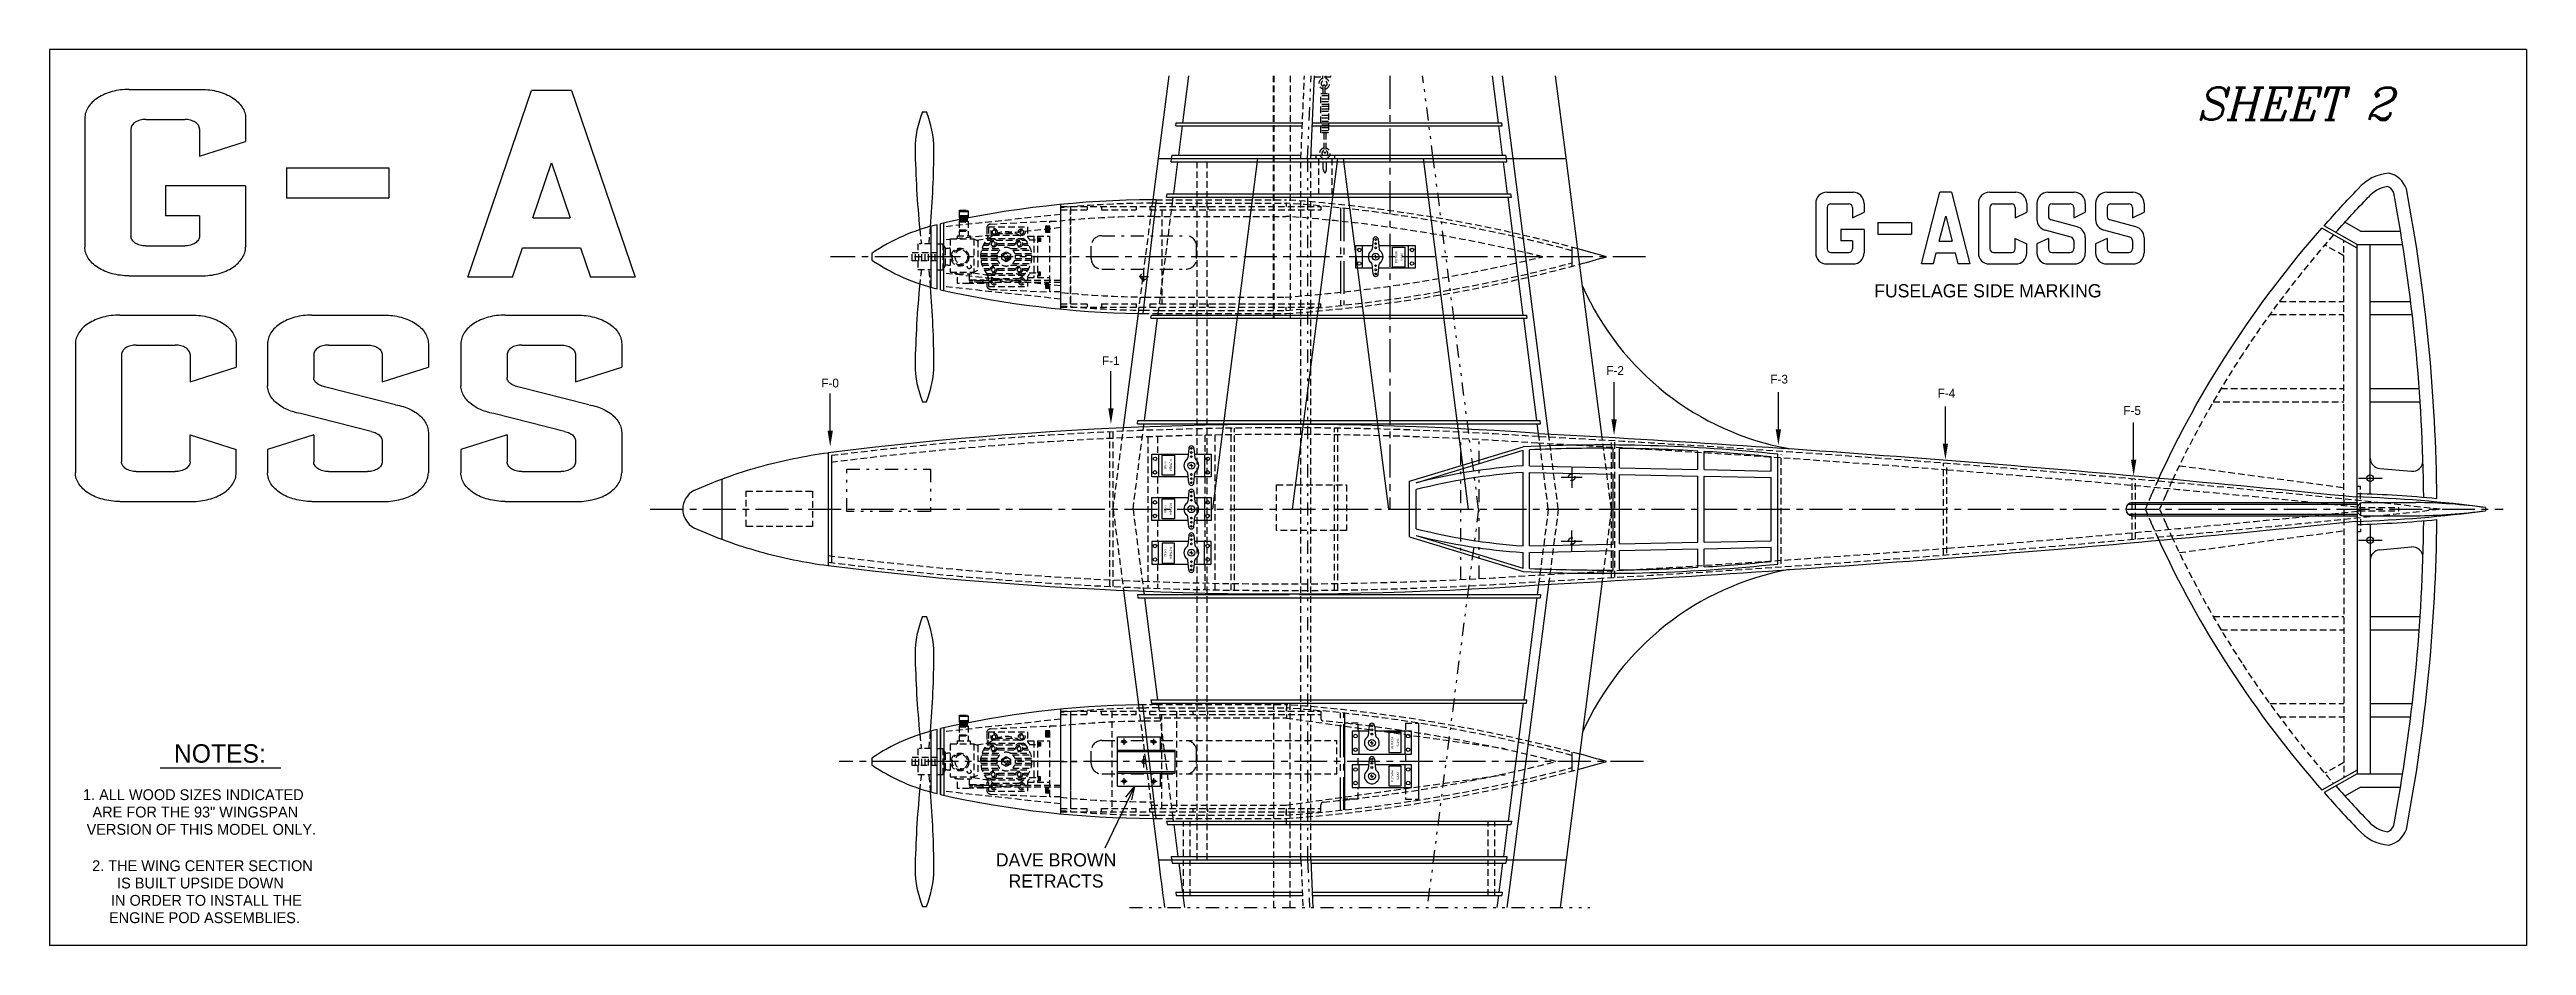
# Model space of a CAD drawing. Extents: x -15.3 to 78.7, y -34 to 0.
import ezdxf
from ezdxf.enums import TextEntityAlignment as Align

# ---------------------------------------------------------------- set-up
doc = ezdxf.new("R2010")
doc.units = 0
for name, pattern in [('CENTER', [2, 1.25, -0.25, 0.25, -0.25]), ('DASHDOT', [1, 0.5, -0.25, 0, -0.25]), ('DIVIDE', [1.25, 0.5, -0.25, 0, -0.25, 0, -0.25]), ('HIDDEN', [0.375, 0.25, -0.125])]:
    doc.linetypes.add(name, pattern=pattern)
doc.layers.get('0').update_dxf_attribs({"linetype": 'CONTINUOUS'})
for name, color, linetype in [('1', 7, 'CONTINUOUS'), ('10', 7, 'CONTINUOUS'), ('12', 7, 'CONTINUOUS'), ('13', 7, 'CONTINUOUS'), ('2', 7, 'CONTINUOUS'), ('34', 7, 'CONTINUOUS'), ('5', 7, 'CONTINUOUS'), ('6', 7, 'CONTINUOUS'), ('7', 7, 'CONTINUOUS'), ('8', 7, 'CONTINUOUS')]:
    doc.layers.add(name, color=color, linetype=linetype)
doc.styles.add('ROMANC', font='ROMANC', dxfattribs={"height": 0.2})
doc.styles.get("Standard").update_dxf_attribs({"font": 'txt', "height": 0.2})

msp = doc.modelspace()

# ---------------------------------------------------------------- texts
at = {"color": 1, "linetype": 'CONTINUOUS', "style": 'ROMANC', "oblique": 15}
msp.add_text('SHEET 2', height=1.2337, dxfattribs=at).set_placement((69.8929, -2.0923), align=Align.MIDDLE)
at = {"layer": '1', "color": 3, "linetype": 'CONTINUOUS'}
for s, p in [('F-1', (24.6281, -12.012)), ('F-2', (43.7679, -12.3837)), ('F-0', (13.9761, -12.8596)), ('F-3', (49.9939, -12.7118)), ('F-4', (56.3428, -13.2448)), ('F-5', (63.3879, -13.901))]:
    msp.add_text(s, height=0.3329, dxfattribs=at).set_placement(p)
for s, height, p in [('NOTES:', 0.7002, (-8.8463, -26.75)), ('      1. ALL WOOD SIZES INDICATED', 0.4113, (-10.3143, -28.3157)), ('       ARE FOR THE 93" WINGSPAN', 0.4113, (-10.3143, -28.9733)), ('          VERSION OF THIS MODEL ONLY.', 0.4113, (-10.3144, -29.6311)), ('   2. THE WING CENTER SECTION', 0.4113, (-9.7387, -31.01)), ('  IS BUILT UPSIDE DOWN', 0.4113, (-9.7387, -31.6678)), ('    ENGINE POD ASSEMBLIES.', 0.4113, (-9.7387, -32.9832)), ('     IN ORDER TO INSTALL THE', 0.4113, (-9.7386, -32.3257))]:
    msp.add_text(s, height=height, dxfattribs=at).set_placement(p, align=Align.MIDDLE)
at = {"layer": '2', "color": 3, "linetype": 'CONTINUOUS'}
for s, rotation, p in [('FUTABA', 90, (35.793, -7.9079)), ('S-148', 90, (36.0009, -7.9085)), ('S-148', 270, (27.0317, -15.8164)), ('FUTABA', 270, (27.2396, -15.817)), ('S-148', 270, (27.0317, -17.4708)), ('FUTABA', 270, (27.2396, -17.4714)), ('S-148', 270, (27.0317, -19.1434)), ('FUTABA', 270, (27.2396, -19.1441)), ('FUTABA', 90, (35.6495, -26.3376)), ('S-148', 90, (35.8575, -26.3383)), ('FUTABA', 90, (35.6495, -27.6058)), ('S-148', 90, (35.8575, -27.6063))]:
    msp.add_text(s, height=0.0815, rotation=rotation, dxfattribs=at).set_placement(p, align=Align.MIDDLE)
at = {"layer": '6', "color": 3, "linetype": 'CONTINUOUS'}
for s, height, p in [('FUSELAGE SIDE MARKING', 0.5007, (58.2463, -9.1916)), ('DAVE BROWN', 0.5006, (22.8849, -30.7887)), ('RETRACTS', 0.5006, (22.8847, -31.5894))]:
    msp.add_text(s, height=height, dxfattribs=at).set_placement(p, align=Align.MIDDLE)

# ---------------------------------------------------------------- blocks, each defined once
blk = doc.blocks.new('PROP')
at = {"layer": '2', "color": 3, "linetype": 'CONTINUOUS'}
for p, q in [((1.9229, 5.5055), (2.0675, 5.5055)), ((1.9229, -5.5053), (2.0675, -5.5053))]:
    blk.add_line(p, q, dxfattribs=at)
for centre, radius, start, end in [((5.354054, 4.07962), 3.715542, 157.43412222, 179.96356389), ((-1.363448, 4.07962), 3.715542, 0.03643611, 22.56587778), ((39.754413, 4.787919), 38.122436, 181.06104167, 185.65791944), ((-35.707749, 4.257162), 38.060245, 355.32011944, 359.73628611), ((39.754413, -4.787822), 38.122436, 174.34208056, 178.93895833), ((-35.707749, -4.257065), 38.060245, 0.26371389, 4.67988056), ((5.354054, -4.079523), 3.715542, 180.03643611, 202.56587778), ((-1.363448, -4.079523), 3.715542, 337.43412222, 359.96356389)]:
    blk.add_arc(centre, radius, start, end, dxfattribs=at)
blk = doc.blocks.new('ARROWD')
at = {"layer": '2', "color": 7, "linetype": 'CONTINUOUS'}
blk.add_line((-0.0031, 0.0936), (-0.0031, 0.3561), dxfattribs=at)
blk.add_solid([(0.0157, 0.0936), (-0.0218, 0.0936), (-0.0031, -0.0189)], dxfattribs=at)
blk = doc.blocks.new('GA')
at = {"layer": '1', "color": 7, "linetype": 'CONTINUOUS'}
for p, q in [((-4.162, 0.8898), (-3.4494, 0.8898)), ((-1.5946, -1.0541), (-1.0946, 0.8898)), ((-0.7821, 0.8898), (-1.0946, 0.8898)), ((-0.7821, 0.8898), (-0.2821, -1.0541)), ((0.2483, 0.8898), (0.9608, 0.8898)), ((1.833, 0.8898), (2.5456, 0.8898)), ((3.426, 0.8898), (4.1385, 0.8898)), ((-4.462, 0.5898), (-4.462, -0.754)), ((-4.1494, 0.4773), (-4.1494, -0.6416)), ((-4.0494, 0.5773), (-3.5619, 0.5773)), ((-3.4619, 0.4773), (-3.4619, 0.1953)), ((-3.4619, 0.1953), (-3.1495, 0.3471)), ((-3.1495, 0.5898), (-3.1495, 0.3471)), ((-2.7744, 0.0709), (-1.8665, 0.0709)), ((-2.7744, 0.0709), (-2.7744, -0.2416)), ((-1.8665, 0.0709), (-1.8665, -0.2416)), ((-1.1127, -0.4349), (-0.9384, 0.2428)), ((-0.9384, 0.2428), (-0.7641, -0.4349)), ((-0.0517, 0.5898), (-0.0517, -0.754)), ((0.2607, 0.4773), (0.2607, -0.6416)), ((0.3608, 0.5773), (0.8483, 0.5773)), ((0.9483, 0.4773), (0.9483, 0.1953)), ((0.9483, 0.1953), (1.2608, 0.3471)), ((1.2608, 0.5898), (1.2608, 0.3471)), ((1.533, 0.5898), (1.533, 0.1533)), ((1.8456, 0.4773), (1.8456, 0.2396)), ((2.6231, -0.0456), (1.9196, 0.143)), ((1.9456, 0.5773), (2.433, 0.5773)), ((2.5331, 0.4773), (2.5331, 0.1953)), ((2.5331, 0.1953), (2.8455, 0.3471)), ((2.8455, 0.5898), (2.8455, 0.3471)), ((3.126, 0.5898), (3.126, 0.1533)), ((3.4384, 0.4773), (3.4384, 0.2396)), ((4.216, -0.0456), (3.5125, 0.143)), ((3.5384, 0.5773), (4.026, 0.5773)), ((4.126, 0.4773), (4.126, 0.1953)), ((4.126, 0.1953), (4.4385, 0.3471)), ((4.4385, 0.5898), (4.4385, 0.3471)), ((-3.1495, -0.1165), (-3.7799, -0.1165)), ((-3.7799, -0.1165), (-3.7799, -0.4291)), ((-3.4619, -0.4291), (-3.7799, -0.4291)), ((-3.4619, -0.4291), (-3.4619, -0.6416)), ((-3.1495, -0.1165), (-3.1495, -0.754)), ((-2.7744, -0.2416), (-1.8665, -0.2416)), ((-1.1127, -0.4349), (-0.7641, -0.4349)), ((0.9483, -0.3595), (1.2608, -0.5113)), ((0.9483, -0.6415), (0.9483, -0.3595)), ((1.2608, -0.754), (1.2608, -0.5113)), ((1.8456, -0.3595), (1.533, -0.5113)), ((1.533, -0.5113), (1.533, -0.754)), ((2.4589, -0.325), (1.7554, -0.1366)), ((1.8456, -0.3595), (1.8456, -0.6416)), ((2.5331, -0.4215), (2.5331, -0.6416)), ((2.8455, -0.3353), (2.8455, -0.754)), ((3.4384, -0.3595), (3.126, -0.5113)), ((3.126, -0.5113), (3.126, -0.754)), ((4.0519, -0.325), (3.3485, -0.1366)), ((3.4384, -0.3595), (3.4384, -0.6416)), ((4.126, -0.4215), (4.126, -0.6416)), ((4.4385, -0.3353), (4.4385, -0.754)), ((-4.162, -1.0541), (-3.4494, -1.0541)), ((-4.162, -1.0541), (-3.4494, -1.0541)), ((-4.0494, -0.7416), (-3.5619, -0.7416)), ((-1.272, -1.0541), (-1.5946, -1.0541)), ((-1.272, -1.0541), (-1.1931, -0.7473)), ((-1.1931, -0.7473), (-0.6837, -0.7473)), ((-0.6837, -0.7473), (-0.6048, -1.0541)), ((-0.2821, -1.0541), (-0.6048, -1.0541)), ((0.2483, -1.0541), (0.9608, -1.0541)), ((0.2483, -1.0541), (0.9608, -1.0541)), ((0.3608, -0.7416), (0.8483, -0.7416)), ((1.833, -1.0541), (2.5456, -1.0541)), ((1.833, -1.0541), (2.5456, -1.0541)), ((1.9456, -0.7416), (2.433, -0.7416)), ((3.426, -1.0541), (4.1385, -1.0541)), ((3.426, -1.0541), (4.1385, -1.0541)), ((3.5384, -0.7416), (4.026, -0.7416))]:
    blk.add_line(p, q, dxfattribs=at)
for centre, radius, start, end in [((-4.161912, 0.589803), 0.299999, 90, 180), ((-3.449413, 0.589803), 0.299999, 0, 90), ((0.24828, 0.589803), 0.299999, 90, 180), ((0.960778, 0.589803), 0.299999, 0, 90), ((1.833077, 0.589803), 0.299999, 90, 180), ((2.545575, 0.589803), 0.299999, 0, 90), ((3.425974, 0.589803), 0.299999, 90, 180), ((4.138472, 0.589803), 0.299999, 0, 90), ((-4.049412, 0.477303), 0.1, 90, 180), ((-3.561913, 0.477303), 0.1, 0, 90), ((0.360779, 0.477303), 0.1, 90, 180), ((0.848278, 0.477303), 0.1, 0, 90), ((1.833077, 0.153319), 0.299999, 180, 255.00415278), ((1.945576, 0.477303), 0.1, 90, 180), ((1.945576, 0.239641), 0.1, 180, 255.00340278), ((2.433075, 0.477303), 0.1, 0, 90), ((3.425974, 0.153319), 0.299999, 180, 255.00415278), ((3.538473, 0.477303), 0.1, 90, 180), ((3.538473, 0.239641), 0.1, 180, 255.00340278), ((4.025972, 0.477303), 0.1, 0, 90), ((-4.049412, -0.641594), 0.1, 180, 270), ((-3.561913, -0.641594), 0.1, 270, 0), ((0.360779, -0.641594), 0.1, 180, 270), ((0.848278, -0.641594), 0.1, 270, 0), ((1.945576, -0.641594), 0.1, 180, 270), ((2.433075, -0.641594), 0.1, 270, 0), ((2.433075, -0.421604), 0.1, 0, 74.98306111), ((2.545575, -0.335343), 0.299999, 0, 75.01201944), ((3.538473, -0.641594), 0.1, 180, 270), ((4.025972, -0.641594), 0.1, 270, 0), ((4.025972, -0.421604), 0.1, 0, 74.98306111), ((4.138472, -0.335343), 0.299999, 0, 75.01201944), ((-4.161912, -0.754094), 0.299999, 180, 270), ((-3.449413, -0.754094), 0.299999, 270, 360), ((0.24828, -0.754094), 0.299999, 180, 270), ((0.960778, -0.754094), 0.299999, 270, 360), ((1.833077, -0.754094), 0.299999, 180, 270), ((2.545575, -0.754094), 0.299999, 270, 360), ((3.425974, -0.754094), 0.299999, 180, 270), ((4.138472, -0.754094), 0.299999, 270, 360)]:
    blk.add_arc(centre, radius, start, end, dxfattribs=at)

# ---------------------------------------------------------------- linework, layer by layer
at = {"color": 253, "linetype": 'HIDDEN'}
for p, q in [((31.1496, -1.0313), (31.1496, -10.2373)), ((31.7746, -1.0313), (31.7746, -10.2373)), ((31.1496, -32.5922), (31.1496, -24.7201)), ((31.7746, -32.5922), (31.7746, -24.7201)), ((27.7197, -32.1444), (27.7197, -29.3223)), ((27.9698, -32.1444), (27.9698, -29.3223)), ((39.2874, -32.1444), (39.2874, -29.3223)), ((39.5373, -32.1444), (39.5373, -29.3223))]:
    msp.add_line(p, q, dxfattribs=at)
at = {"layer": '1', "color": 253, "linetype": 'CONTINUOUS'}
for p, q in [((78.6873, -0.0368), (-15.3127, -0.0368)), ((-15.3127, -0.0368), (-15.3127, -34.0368)), ((78.6873, -0.0368), (78.6873, -34.0368)), ((78.6873, -34.0368), (-15.3127, -34.0368))]:
    msp.add_line(p, q, dxfattribs=at)
at = {"layer": '1', "color": 3, "linetype": 'CONTINUOUS'}
for p, q in [((26.7666, -4.1726), (27.1719, -1.0313)), ((40.2268, -4.1726), (39.8215, -1.0313)), ((42.2275, -4.0476), (41.8382, -1.0313)), ((26.5641, -5.7417), (26.7666, -4.1726)), ((42.8686, -9.0155), (42.2275, -4.0476)), ((26.678, -5.7416), (26.1719, -10.0557)), ((18.1438, -9.0579), (18.1438, -6.7428)), ((18.3742, -9.1149), (18.3742, -6.6858)), ((18.5011, -9.1504), (18.5011, -6.6503)), ((18.6262, -9.1784), (18.6262, -6.6222)), ((72.2592, -7.5743), (70.9244, -6.8174)), ((72.2592, -7.4304), (71.0087, -6.7215)), ((72.391, -6.9304), (71.7937, -6.5919)), ((72.2592, -17.2288), (72.2592, -7.4304)), ((72.2592, -7.4304), (73.989, -7.4304)), ((72.391, -6.9304), (73.9084, -6.9304)), ((72.7593, -16.9108), (72.7593, -7.4304)), ((15.8968, -7.7733), (15.8968, -8.0274)), ((43.6079, -14.7452), (42.8685, -9.0153)), ((25.4472, -14.3964), (26.0077, -10.0534)), ((72.7593, -9.5977), (74.2936, -9.5977)), ((72.7593, -10.0977), (74.3536, -10.0977)), ((72.7593, -12.9044), (74.6178, -12.9044)), ((72.7593, -13.4044), (74.6523, -13.4044)), ((73.1248, -15.94), (74.3248, -16.0431)), ((63.4928, -17.4988), (63.4928, -17.4589)), ((63.5652, -17.6662), (72.2592, -17.6662)), ((63.5653, -17.2913), (72.2592, -17.2913)), ((63.7229, -17.2288), (72.2592, -17.2288)), ((63.7229, -17.7287), (72.2592, -17.7287)), ((72.2592, -17.2288), (72.2592, -17.7287)), ((72.2592, -17.4981), (72.2592, -17.4597)), ((72.2592, -17.7287), (72.2592, -27.527)), ((72.4883, -17.2288), (74.4882, -17.2288)), ((72.4883, -17.7287), (74.4882, -17.7287)), ((77.1389, -17.4194), (77.1389, -17.538)), ((72.7593, -18.0467), (72.7593, -27.527)), ((73.1248, -19.0175), (74.3248, -18.9144)), ((25.4472, -20.5613), (26.0077, -24.9041)), ((43.6079, -20.2125), (42.8686, -25.9421)), ((72.7593, -21.5531), (74.6523, -21.5531)), ((72.7593, -22.0531), (74.6178, -22.0531)), ((26.678, -29.2159), (26.1719, -24.9017)), ((33.8484, -28.8903), (33.8484, -25.2242)), ((72.7593, -24.86), (74.3536, -24.86)), ((72.7593, -25.36), (74.2936, -25.36)), ((18.1438, -28.2147), (18.1438, -25.8996)), ((18.3742, -28.2719), (18.3742, -25.8426)), ((18.5011, -25.8072), (18.5011, -28.3072)), ((18.5011, -28.3072), (18.5011, -25.8072)), ((18.6262, -25.7792), (18.6262, -28.3352)), ((36.6423, -25.5977), (36.6423, -28.5167)), ((42.8686, -25.942), (42.2435, -30.785)), ((15.8968, -26.9301), (15.8968, -27.1842)), ((-11.1108, -27.297), (-6.5362, -27.297)), ((25.8564, -28.0095), (24.7343, -30.3476)), ((72.2592, -27.3834), (70.9244, -28.1402)), ((72.2592, -27.527), (71.0087, -28.2361)), ((72.391, -28.0271), (71.7937, -28.3658)), ((72.2592, -27.527), (73.989, -27.527)), ((72.391, -28.0271), (73.9084, -28.0271)), ((26.5641, -29.2158), (26.7666, -30.785)), ((42.2435, -30.785), (42.0103, -32.5922))]:
    msp.add_line(p, q, dxfattribs=at)
at = {"layer": '1', "color": 30, "linetype": 'HIDDEN'}
for p, q in [((28.2416, -30.785), (28.2416, -4.1726)), ((28.6166, -30.785), (28.6166, -4.1726)), ((32.1777, -30.785), (32.1777, -4.1726)), ((32.5526, -30.785), (32.5526, -4.1726))]:
    msp.add_line(p, q, dxfattribs=at)
at = {"layer": '1', "color": 6, "linetype": 'DIVIDE'}
msp.add_line((32.428, -4.1726), (32.428, -30.785), dxfattribs=at)
at = {"layer": '1', "color": 1, "linetype": 'CENTER'}
for p, q in [((33.6824, -6.0493), (33.6824, -9.7513)), ((33.8075, -6.0628), (33.8075, -9.7378)), ((33.6824, -28.9082), (33.6824, -25.2061)), ((33.8075, -28.8947), (33.8075, -25.2196))]:
    msp.add_line(p, q, dxfattribs=at)
at = {"layer": '1', "color": 4, "linetype": 'HIDDEN'}
for p, q in [((26.3648, -14.7348), (26.3648, -20.4729)), ((26.7398, -14.7215), (26.7398, -15.3804)), ((28.5362, -14.6717), (28.5362, -15.3861)), ((28.9113, -14.6642), (28.9113, -20.5435)), ((50.3997, -19.5489), (50.3997, -15.4088)), ((26.7398, -16.2557), (26.7398, -17.0489)), ((28.5362, -16.2557), (28.5362, -17.0405)), ((26.7398, -17.8969), (26.7398, -18.699)), ((28.5362, -17.9101), (28.5362, -18.6993)), ((26.7398, -19.5654), (26.7398, -20.4862)), ((28.5362, -19.5695), (28.5362, -20.536)), ((34.3483, -25.6046), (33.8484, -25.6046)), ((34.3483, -25.9103), (34.3483, -25.6046)), ((36.1423, -25.6046), (36.6423, -25.6046)), ((36.1423, -25.6046), (36.1423, -25.9103)), ((34.3483, -27.1784), (34.3483, -26.7799)), ((36.1423, -26.7799), (36.1423, -27.1784)), ((34.3483, -28.4863), (34.3483, -28.048)), ((36.1423, -28.048), (36.1423, -28.4863)), ((34.3483, -28.4863), (33.8484, -28.4863)), ((34.2631, -28.4863), (33.9734, -28.4863)), ((36.1423, -28.4863), (36.6423, -28.4863))]:
    msp.add_line(p, q, dxfattribs=at)
at = {"layer": '1', "color": 2, "linetype": 'CONTINUOUS'}
for p, q in [((36.3039, -18.5347), (36.3039, -16.4229)), ((36.5538, -18.2222), (36.5538, -16.7355))]:
    msp.add_line(p, q, dxfattribs=at)
at = {"layer": '1', "color": 3, "linetype": 'CONTINUOUS'}
for points in [[(71.008715, -6.7214, -0.005636), (71.64331, -6.017891, -0.005598), (72.29577, -5.326465, -0.005598)], [(71.451961, -6.972736, -0.005435), (72.058388, -6.303284, -0.005399), (72.681244, -5.644941, -0.005399)], [(64.694019, -16.398314, -0.03717), (67.42904, -11.426592, -0.03577), (70.924411, -6.817302, -0.03577)], [(41.194823, -14.603372, -0.006078), (56.713425, -15.621485, -0.006082), (72.198599, -17.016296, -0.006082)], [(9.142524, -16.773553, -0.037622), (11.611882, -15.875436, -0.036059), (14.241297, -15.337105, -0.036059)], [(9.142524, -18.184001, 0.037622), (11.611882, -19.082119, 0.036059), (14.241297, -19.62045, 0.036059)], [(41.194823, -20.354183, 0.006078), (56.713411, -19.336071, 0.006082), (72.198571, -17.941261, 0.006082)], [(64.694019, -18.559241, 0.03717), (67.42904, -23.530963, 0.03577), (70.924411, -28.140252, 0.03577)], [(71.451961, -27.984819, 0.005435), (72.058388, -28.654271, 0.005399), (72.681244, -29.312614, 0.005399)], [(71.008715, -28.236155, 0.005636), (71.64331, -28.939664, 0.005598), (72.29577, -29.63109, 0.005598)]]:
    msp.add_lwpolyline(points, format="xyb", dxfattribs=at)
msp.add_lwpolyline([(25.527, -28.4067), (25.8564, -28.0095), (25.7526, -28.515)], dxfattribs=at)
for centre, radius, start, end in [((73.589991, -6.413921), 1.690434, 94.19348889, 139.96166389), ((73.589991, -6.413921), 1.190417, 98.31895556, 139.96166389), ((73.252725, -5.634205), 0.431022, 25.14399167, 67.48733889), ((73.252725, -5.634205), 0.931039, 19.30122778, 76.73359444), ((9.045364, -17.663434), 65.744962, 0.54569167, 10.68383333), ((9.045364, -17.663434), 66.244979, 0.50299444, 10.733), ((26.651771, -42.754118), 37.0124, 90.13584722, 102.72157222), ((20.008227, -13.773058), 7.27329, 102.98347222, 124.42200833), ((20.008227, -2.027645), 7.27329, 235.57799167, 257.01652778), ((27.459181, -64.482478), 58.888543, 73.91137778, 75.01538611), ((27.459181, 48.681774), 58.888543, 285.06098889, 286.08862222), ((26.651771, 26.953415), 37.0124, 257.27842778, 269.00275833), ((52.606451, -4.705272), 10.649186, 203.87581111, 259.70768056), ((31.492242, -153.615662), 139.350474, 86.00743056, 97.11119722), ((73.1592, -15.541478), 0.400014, 180, 265.06239444), ((74.35912, -15.644621), 0.400014, 265.08777778, 1.77041667), ((9.519711, -17.479037), 0.800027, 118.13035278, 179.98139444), ((70.812677, -64.464342), 47.59332, 84.60461111, 88.25835556), ((9.519711, -17.478518), 0.800027, 180.01860556, 241.86964722), ((63.722879, -17.458777), 0.230008, 90, 180), ((63.722879, -17.498778), 0.230008, 180, 270), ((70.812677, -64.464342), 47.468316, 82.34121667, 88.32694722), ((70.812677, 29.506787), 47.468316, 271.67305278, 277.65878333), ((72.489177, -17.458777), 0.230008, 90, 180.2242), ((72.489177, -17.498778), 0.230008, 179.82562222, 270), ((74.282575, -38.59878), 21.371, 82.31909444, 89.44885556), ((74.282575, 3.641226), 21.371, 270.55114444, 277.68090556), ((70.812677, 29.506787), 47.59332, 271.74164444, 275.39538889), ((9.045364, -17.294121), 65.744962, 349.31616667, 359.45430833), ((9.045364, -17.294121), 66.244979, 349.267, 359.49700556), ((31.492242, 118.658107), 139.350474, 262.88880278, 273.99256944), ((73.1592, -19.416077), 0.400014, 94.93760556, 180), ((74.35912, -19.312934), 0.400014, 358.22958333, 94.91222222), ((52.606451, -30.252282), 10.649186, 100.29231944, 156.12418889), ((20.008227, -32.92991), 7.27329, 102.98347222, 124.42200833), ((20.008227, -21.184496), 7.27329, 235.57799167, 257.01652778), ((27.459181, 29.524923), 58.888543, 284.98461389, 286.08862222), ((27.459181, -83.639329), 58.888543, 73.91137778, 74.93901111), ((73.589991, -28.543634), 1.690434, 220.03833611, 265.80651111), ((73.589991, -28.543634), 1.190417, 220.03833611, 261.68104444), ((73.252725, -29.32335), 0.431022, 292.51266111, 334.85600833), ((73.252725, -29.32335), 0.931039, 283.26640556, 340.69877222), ((1257.428837, 126.276626), 1240.644213, 187.272977778, 187.357119444)]:
    msp.add_arc(centre, radius, start, end, dxfattribs=at)
at = {"layer": '1', "color": 2, "linetype": 'CONTINUOUS'}
for centre, radius, start, end in [((43.591804, -78.594483), 63.551465, 83.96620278, 92.69072778), ((43.591804, -78.594483), 63.426461, 89.61110278, 92.46996111), ((43.591804, -78.594483), 63.426461, 86.70603333, 89.38525), ((43.591804, -78.594483), 63.426461, 84.17841944, 86.47978889), ((43.591804, 43.636928), 63.551465, 267.30927222, 276.03379722), ((43.591804, 43.636928), 63.426461, 267.53003889, 270.38889722), ((43.591804, 43.636928), 63.426461, 270.61475, 273.29396667), ((43.591804, 43.636928), 63.426461, 273.52021111, 275.82158056)]:
    msp.add_arc(centre, radius, start, end, dxfattribs=at)
at = {"layer": '10', "color": 7, "linetype": 'CONTINUOUS'}
for p, q in [((42.4746, -8.2603), (42.4746, -7.5403)), ((42.4746, -27.4171), (42.4746, -26.6973))]:
    msp.add_line(p, q, dxfattribs=at)
at = {"layer": '10', "color": 4, "linetype": 'HIDDEN'}
for p, q in [((32.936, -25.2736), (32.936, -25.4171)), ((32.936, -28.9659), (32.936, -28.6971))]:
    msp.add_line(p, q, dxfattribs=at)
at = {"layer": '10', "color": 3, "linetype": 'CONTINUOUS'}
msp.add_line((23.0592, -25.4121), (23.0592, -28.7023), dxfattribs=at)
msp.add_line((23.0592, -25.4121), (23.0592, -28.7023), dxfattribs=at)
at = {"layer": '10', "color": 30, "linetype": 'HIDDEN'}
msp.add_line((23.0592, -27.0572), (23.7213, -27.0572), dxfattribs=at)
msp.add_line((23.0592, -27.0572), (23.7213, -27.0572), dxfattribs=at)
at = {"layer": '10', "color": 4, "linetype": 'HIDDEN'}
for centre, start, end in [((33.036036, -25.417282), 180, 264.52856111), ((33.036036, -28.697124), 95.47143889, 180)]:
    msp.add_arc(centre, 0.100003, start, end, dxfattribs=at)
at = {"layer": '12', "color": 4, "linetype": 'HIDDEN'}
for p, q in [((32.6862, -1.0693), (33.3087, -1.0693)), ((32.9318, -1.7094), (33.2233, -1.7094)), ((32.9318, -3.2003), (32.9318, -1.7094)), ((33.2233, -1.7956), (32.9318, -1.7956)), ((32.9939, -1.0313), (32.9939, -1.1403)), ((33.0212, -1.7094), (33.0212, -1.4124)), ((33.0932, -1.7094), (33.0932, -1.4124)), ((33.1254, -1.0313), (33.1254, -1.1404)), ((33.2233, -1.7094), (33.2233, -3.2003)), ((33.3087, -1.0693), (33.3087, -1.0313)), ((33.2233, -1.9145), (32.9318, -1.9145)), ((33.2233, -2.0217), (32.9318, -2.0217)), ((33.2233, -2.117), (32.9318, -2.117)), ((33.2233, -2.2002), (32.9318, -2.2002)), ((33.2233, -2.2955), (32.9318, -2.2955)), ((33.2233, -2.3909), (32.9318, -2.3909)), ((33.2233, -2.5337), (32.9318, -2.5337)), ((33.2233, -2.6407), (32.9318, -2.6407)), ((33.2233, -2.7718), (32.9318, -2.7718)), ((33.2233, -2.9026), (32.9318, -2.9026)), ((33.2233, -3.0098), (32.9318, -3.0098)), ((33.2233, -3.1169), (32.9318, -3.1169)), ((33.2233, -3.2003), (32.9318, -3.2003)), ((33.0505, -3.2003), (33.0505, -3.9182)), ((33.1251, -3.2003), (33.1251, -3.9182)), ((32.7373, -4.0476), (32.7373, -4.1726)), ((32.8503, -4.1726), (32.8503, -5.5104)), ((33.0219, -4.5812), (33.0219, -4.1675)), ((33.1534, -4.5812), (33.1534, -4.1674)), ((33.3505, -4.1726), (33.3505, -5.5104)), ((33.4501, -4.0476), (33.4501, -4.1726)), ((31.6267, -24.8984), (31.6242, -25.4052)), ((26.2367, -25.3986), (31.628, -25.3986)), ((27.8178, -26.2603), (33.5417, -26.2603)), ((27.8178, -26.2603), (28.4014, -26.2603)), ((31.6242, -25.4052), (39.9234, -26.5574)), ((33.5417, -27.5269), (33.5417, -26.2603)), ((27.8178, -27.5269), (33.5417, -27.5269)), ((27.8178, -27.5269), (28.4014, -27.5269)), ((31.6242, -28.7092), (39.9234, -27.5571)), ((26.4996, -28.7158), (31.628, -28.7158)), ((31.628, -29.4659), (31.6242, -28.7092))]:
    msp.add_line(p, q, dxfattribs=at)
at = {"layer": '12', "color": 1, "linetype": 'CENTER'}
msp.add_line((35.5545, -1.0313), (35.5545, -17.4789), dxfattribs=at)
at = {"layer": '12', "color": 5, "linetype": 'DIVIDE'}
for p, q in [((38.2437, -20.1532), (38.2437, -14.8043)), ((38.9422, -20.1175), (38.9422, -14.84))]:
    msp.add_line(p, q, dxfattribs=at)
msp.add_lwpolyline([(14.9403, -15.9575), (18.1251, -15.9575), (18.1251, -17.5679), (14.9403, -17.5679)], close=True, dxfattribs=at)
at = {"layer": '12', "color": 2, "linetype": 'HIDDEN'}
for points in [[(11.1255, -16.7995), (13.6389, -16.7995), (13.6389, -18.1312), (11.1255, -18.1312)], [(31.2493, -16.5572), (33.9062, -16.5572), (33.9062, -18.2933), (31.2493, -18.2933)]]:
    msp.add_lwpolyline(points, close=True, dxfattribs=at)
at = {"layer": '12', "color": 4, "linetype": 'HIDDEN'}
for centre, radius, start, end in [((33.059637, -1.331966), 0.202607, 108.92221944, 259.44848889), ((33.059637, -1.331966), 0.113204, 289.34600278, 250.86843056), ((33.057187, -1.420619), 0.036983, 347.10989444, 167.10989444), ((33.059637, -1.331966), 0.202607, 280.6666, 71.04788056), ((33.087538, -3.975756), 0.202607, 100.55151111, 251.07778056), ((33.087538, -3.975756), 0.113204, 109.13156944, 70.65399722), ((33.339073, -4.529492), 0.321436, 189.27103056, 218.50673056), ((33.087738, -3.918254), 0.037301, 180, 360), ((32.836003, -4.529492), 0.321436, 321.49326944, 350.72896944), ((33.087538, -3.975756), 0.202607, 288.95211944, 79.3334)]:
    msp.add_arc(centre, radius, start, end, dxfattribs=at)
at = {"layer": '13', "color": 4, "linetype": 'HIDDEN'}
for p, q in [((26.678, -24.8984), (31.628, -24.8984)), ((26.678, -29.2159), (31.628, -29.2159))]:
    msp.add_line(p, q, dxfattribs=at)
at = {"layer": '13', "color": 3, "linetype": 'CONTINUOUS'}
for centre, start, end in [((26.651771, -61.910969), 90.99724167, 102.72157222), ((26.651771, 7.796563), 257.27842778, 269.86415278)]:
    msp.add_arc(centre, 37.0124, start, end, dxfattribs=at)
at = {"layer": '13', "color": 4, "linetype": 'HIDDEN'}
for centre, radius, start, end in [((26.651771, -61.910969), 37.0124, 89.94640833, 90.74302778), ((27.459181, -83.639329), 58.888543, 74.93904722, 85.94055), ((27.459181, 29.524923), 58.888543, 274.05945, 284.98460278)]:
    msp.add_arc(centre, radius, start, end, dxfattribs=at)
at = {"layer": '2', "color": 3, "linetype": 'CONTINUOUS'}
for p, q in [((27.6982, -2.8132), (27.9281, -1.0313)), ((32.5529, -4.1726), (32.688, -1.0313)), ((39.6733, -2.8132), (39.4433, -1.0313)), ((27.4299, -2.9382), (27.4461, -2.8132)), ((27.4461, -2.8132), (32.2361, -2.8132)), ((32.6114, -2.8132), (39.7992, -2.8132)), ((39.8154, -2.9382), (39.7992, -2.8132)), ((27.4298, -2.9382), (32.2307, -2.9382)), ((27.5388, -4.0476), (27.682, -2.9382)), ((32.606, -2.9382), (39.8154, -2.9382)), ((39.8325, -4.0476), (39.6894, -2.9382)), ((26.7666, -4.1726), (32.1777, -4.1726)), ((26.7666, -4.1726), (32.1777, -4.1726)), ((27.2544, -4.2976), (27.2706, -4.1726)), ((27.2544, -4.2976), (39.9909, -4.2976)), ((27.2706, -4.1726), (27.2868, -4.0476)), ((27.2868, -4.0476), (32.183, -4.0476)), ((27.3502, -5.5102), (27.5066, -4.2976)), ((28.8303, -17.4789), (30.5476, -4.1726)), ((31.8553, -17.4789), (33.5726, -4.1726)), ((32.1777, -4.1726), (42.2435, -4.1726)), ((32.1777, -4.1726), (40.2269, -4.1726)), ((32.5583, -4.0476), (39.9587, -4.0476)), ((35.5157, -17.4789), (33.7986, -4.1726)), ((38.5408, -17.4789), (36.8235, -4.1726)), ((40.0213, -5.5102), (39.8648, -4.2976)), ((39.9746, -4.1726), (39.9587, -4.0476)), ((39.9909, -4.2976), (39.9746, -4.1726)), ((41.5759, -14.6251), (40.2269, -4.1726)), ((27.0818, -5.6352), (27.0979, -5.5102)), ((27.0818, -5.6352), (40.1633, -5.6352)), ((27.0979, -5.5102), (40.1472, -5.5102)), ((27.3195, -5.7478), (27.3339, -5.6352)), ((40.6153, -10.1124), (40.0375, -5.6352)), ((40.1633, -5.6352), (40.1472, -5.5102)), ((23.0592, -5.9164), (23.0592, -9.8842)), ((34.2637, -7.4691), (34.892, -7.4691)), ((34.2637, -8.3388), (34.2637, -7.4691)), ((34.5138, -8.3388), (34.5138, -7.4691)), ((34.916, -7.2474), (34.8768, -7.6112)), ((35.1115, -7.2474), (35.1508, -7.6112)), ((35.1355, -7.4691), (36.5139, -7.4691)), ((36.2639, -8.3388), (36.2639, -7.4691)), ((36.5139, -7.4691), (36.5139, -8.3388)), ((34.893, -8.3388), (34.2637, -8.3388)), ((34.916, -8.5519), (34.8768, -8.1881)), ((35.0138, -7.8997), (34.9462, -7.8997)), ((35.0138, -7.8997), (35.0138, -7.8321)), ((35.0138, -7.8997), (35.0814, -7.8997)), ((35.0138, -7.8997), (35.0138, -7.9672)), ((35.1115, -8.5519), (35.1508, -8.1881)), ((36.5139, -8.3388), (35.1346, -8.3388)), ((35.6571, -7.5356), (36.1264, -7.5356)), ((35.6571, -8.2899), (35.6571, -7.5356)), ((36.1264, -8.2899), (35.6571, -8.2899)), ((36.1264, -7.5356), (36.1264, -8.2899)), ((26.2398, -14.1125), (26.7399, -10.2373)), ((26.4877, -10.2373), (26.5039, -10.1124)), ((26.4878, -10.2373), (40.7574, -10.2373)), ((26.5039, -10.1124), (40.7412, -10.1124)), ((26.7561, -10.1124), (26.763, -10.0588)), ((41.1314, -14.1125), (40.6313, -10.2373)), ((40.7412, -10.1124), (40.7574, -10.2373)), ((25.9716, -14.2374), (25.9876, -14.1125)), ((25.9716, -14.2374), (41.2735, -14.2374)), ((25.9876, -14.1125), (41.2574, -14.1125)), ((26.2071, -14.3655), (26.2237, -14.2374)), ((41.1948, -14.6034), (41.1476, -14.2374)), ((41.2735, -14.2374), (41.2574, -14.1125)), ((14.2413, -15.3371), (14.2413, -19.6205)), ((14.3664, -15.4475), (14.3664, -19.51)), ((26.5188, -15.3861), (27.8981, -15.3861)), ((26.5188, -16.2557), (26.5188, -15.3861)), ((26.7689, -15.3861), (26.7689, -16.2557)), ((26.9063, -15.4351), (27.3756, -15.4351)), ((26.9063, -16.1892), (26.9063, -15.4351)), ((27.3756, -15.4351), (27.3756, -16.1892)), ((27.921, -15.173), (27.8818, -15.5368)), ((28.0189, -15.8253), (27.9513, -15.8253)), ((28.0189, -15.8253), (28.0189, -15.7577)), ((28.0189, -15.8253), (28.0189, -15.8928)), ((28.0189, -15.8253), (28.0864, -15.8253)), ((28.1167, -15.173), (28.1559, -15.5368)), ((28.1397, -15.3861), (28.7688, -15.3861)), ((28.519, -15.3861), (28.519, -16.2557)), ((28.7688, -15.3861), (28.7688, -16.2557)), ((10.2197, -18.6278), (10.2197, -16.3298)), ((27.8972, -16.2557), (26.5188, -16.2557)), ((27.3756, -16.1892), (26.9063, -16.1892)), ((27.921, -16.4774), (27.8818, -16.1137)), ((27.921, -16.8273), (27.8818, -17.1912)), ((28.1167, -16.4774), (28.1559, -16.1137)), ((28.1167, -16.8273), (28.1559, -17.1912)), ((28.7688, -16.2557), (28.1405, -16.2557)), ((26.5188, -17.0405), (27.8981, -17.0405)), ((26.5188, -17.9101), (26.5188, -17.0405)), ((26.7689, -17.0405), (26.7689, -17.9101)), ((26.9063, -17.0894), (27.3756, -17.0894)), ((26.9063, -17.8435), (26.9063, -17.0894)), ((27.3756, -17.8435), (26.9063, -17.8435)), ((27.3756, -17.0894), (27.3756, -17.8435)), ((27.921, -18.1318), (27.8818, -17.7681)), ((28.0189, -17.4796), (27.9513, -17.4796)), ((28.0189, -17.4796), (28.0189, -17.412)), ((28.0189, -17.4796), (28.0189, -17.5471)), ((28.0189, -17.4796), (28.0864, -17.4796)), ((28.1167, -18.1318), (28.1559, -17.7681)), ((28.1397, -17.0405), (28.7688, -17.0405)), ((28.519, -17.0405), (28.519, -17.9101)), ((28.7688, -17.0405), (28.7688, -17.9101)), ((27.8972, -17.9101), (26.5188, -17.9101)), ((27.8972, -18.7019), (26.5188, -18.7019)), ((26.5188, -18.7019), (26.5188, -19.5715)), ((26.7689, -19.5715), (26.7689, -18.7019)), ((26.9063, -18.7683), (26.9063, -19.5226)), ((27.3756, -18.7683), (26.9063, -18.7683)), ((27.3756, -19.5226), (27.3756, -18.7683)), ((27.921, -18.4801), (27.8818, -18.844)), ((28.1167, -18.4801), (28.1559, -18.844)), ((28.7688, -17.9101), (28.1405, -17.9101)), ((28.7688, -18.7019), (28.1405, -18.7019)), ((28.519, -19.5715), (28.519, -18.7019)), ((28.7688, -19.5715), (28.7688, -18.7019)), ((26.5188, -19.5715), (27.8981, -19.5715)), ((26.9063, -19.5226), (27.3756, -19.5226)), ((27.921, -19.7846), (27.8818, -19.4208)), ((28.0189, -19.1324), (27.9513, -19.1324)), ((28.0189, -19.1324), (28.0189, -19.0648)), ((28.0189, -19.1324), (28.0189, -19.2)), ((28.0189, -19.1324), (28.0864, -19.1324)), ((28.1167, -19.7846), (28.1559, -19.4208)), ((28.1397, -19.5715), (28.7688, -19.5715)), ((26.2071, -20.5921), (26.2237, -20.72)), ((41.5759, -20.3325), (40.2269, -30.785)), ((41.1948, -20.3541), (41.1476, -20.72)), ((25.9716, -20.72), (25.9876, -20.8451)), ((25.9716, -20.72), (25.9876, -20.8451)), ((25.9716, -20.72), (31.7446, -20.72)), ((25.9876, -20.8451), (41.2574, -20.8451)), ((26.2398, -20.8451), (26.7399, -24.7201)), ((32.12, -20.72), (41.2735, -20.72)), ((41.1314, -20.8451), (40.6313, -24.7201)), ((41.2735, -20.72), (41.2574, -20.8451)), ((23.0592, -25.0733), (23.0592, -29.0411)), ((26.4877, -24.7201), (26.5039, -24.8452)), ((26.4878, -24.7201), (40.7574, -24.7201)), ((26.5039, -24.8452), (40.7412, -24.8452)), ((26.5039, -24.8452), (31.9222, -24.8452)), ((26.7561, -24.8452), (26.763, -24.8987)), ((26.7561, -24.8452), (26.763, -24.8987)), ((40.6153, -24.8452), (40.0375, -29.3223)), ((40.7412, -24.8452), (40.7574, -24.7201)), ((34.1202, -25.9103), (34.1202, -26.7799)), ((34.7498, -25.9103), (34.1202, -25.9103)), ((34.3703, -25.9103), (34.3703, -26.7799)), ((34.7725, -25.7003), (34.7333, -26.0641)), ((34.8703, -26.3494), (34.8703, -26.2818)), ((34.968, -25.7003), (35.0073, -26.0641)), ((36.3704, -25.9103), (34.9907, -25.9103)), ((35.9829, -25.9592), (35.5136, -25.9592)), ((35.5136, -25.9592), (35.5136, -26.7133)), ((35.9829, -26.7133), (35.9829, -25.9592)), ((36.1204, -25.9103), (36.1204, -26.7799)), ((36.3704, -26.7799), (36.3704, -25.9103)), ((34.1202, -26.7799), (36.3704, -26.7799)), ((34.1202, -27.1784), (34.1202, -28.048)), ((34.7498, -27.1784), (34.1202, -27.1784)), ((34.3703, -27.1784), (34.3703, -28.048)), ((34.7725, -26.9684), (34.7333, -27.3322)), ((34.8703, -26.3494), (34.8027, -26.3494)), ((34.8703, -26.3494), (34.8703, -26.417)), ((34.8703, -26.3494), (34.9379, -26.3494)), ((34.968, -26.9684), (35.0073, -27.3322)), ((36.3704, -27.1784), (34.9907, -27.1784)), ((35.5136, -26.7133), (35.9829, -26.7133)), ((35.9829, -27.2273), (35.5136, -27.2273)), ((35.5136, -27.2273), (35.5136, -27.9815)), ((35.9829, -27.9815), (35.9829, -27.2273)), ((36.1204, -27.1784), (36.1204, -28.048)), ((36.3704, -28.048), (36.3704, -27.1784)), ((34.1202, -28.048), (36.3704, -28.048)), ((34.8703, -27.6175), (34.8027, -27.6175)), ((34.8703, -27.6175), (34.8703, -27.5499)), ((34.8703, -27.6175), (34.8703, -27.6851)), ((34.8703, -27.6175), (34.9379, -27.6175)), ((35.5136, -27.9815), (35.9829, -27.9815)), ((27.0818, -29.3223), (27.0979, -29.4473)), ((27.0818, -29.3223), (40.1633, -29.3223)), ((27.0979, -29.4473), (40.1472, -29.4473)), ((27.3195, -29.2097), (27.3339, -29.3223)), ((27.3195, -29.2097), (27.3339, -29.3223)), ((27.3502, -29.4473), (27.5066, -30.6599)), ((40.0213, -29.4473), (39.8648, -30.6599)), ((40.1633, -29.3223), (40.1472, -29.4473)), ((26.7666, -30.785), (32.1777, -30.785)), ((27.2544, -30.6599), (27.2868, -30.9099)), ((27.2544, -30.6599), (39.9909, -30.6599)), ((27.2868, -30.9099), (32.183, -30.9099)), ((27.5388, -30.9099), (27.682, -32.0193)), ((32.1777, -30.785), (42.2435, -30.785)), ((32.5529, -30.785), (32.6307, -32.5922)), ((32.5583, -30.9099), (39.9587, -30.9099)), ((39.8325, -30.9099), (39.6894, -32.0193)), ((39.9909, -30.6599), (39.9587, -30.9099)), ((40.2269, -30.785), (39.9937, -32.5922)), ((27.4298, -32.0193), (32.2307, -32.0193)), ((27.4299, -32.0193), (27.4461, -32.1444)), ((27.4461, -32.1444), (32.2361, -32.1444)), ((27.6982, -32.1444), (27.7559, -32.5922)), ((32.606, -32.0193), (39.8154, -32.0193)), ((32.6114, -32.1444), (39.7992, -32.1444)), ((39.6733, -32.1444), (39.6155, -32.5922)), ((39.8154, -32.0193), (39.7992, -32.1444))]:
    msp.add_line(p, q, dxfattribs=at)
at = {"layer": '2', "color": 4, "linetype": 'HIDDEN'}
for p, q in [((32.1777, -4.1726), (32.3128, -1.0313)), ((23.0592, -6.2937), (18.6262, -6.7682)), ((19.2093, -6.1726), (19.2365, -6.1381)), ((19.2093, -6.1726), (19.2093, -6.8836)), ((19.2093, -6.1726), (19.5499, -6.1726)), ((19.2093, -6.5772), (19.5499, -6.5772)), ((19.2365, -6.1381), (19.5227, -6.1381)), ((19.2387, -6.5772), (19.2387, -6.1726)), ((19.2699, -6.5772), (19.2699, -6.1726)), ((19.3012, -6.5772), (19.3012, -6.1726)), ((19.3325, -6.5772), (19.3325, -6.1726)), ((19.3635, -6.5772), (19.3635, -6.1726)), ((19.395, -6.5772), (19.395, -6.1726)), ((19.4262, -6.5772), (19.4262, -6.1726)), ((19.4575, -6.5772), (19.4575, -6.1726)), ((19.4886, -6.5772), (19.4886, -6.1726)), ((19.52, -6.5772), (19.52, -6.1726)), ((19.5499, -6.1726), (19.5227, -6.1381)), ((19.5499, -6.1726), (19.5499, -6.8836)), ((20.3988, -6.658), (22.6483, -6.5486)), ((22.6483, -6.5486), (23.0592, -6.5486)), ((22.6483, -9.2368), (22.6483, -6.5486)), ((23.4342, -6.0073), (23.4342, -9.7934)), ((26.0077, -10.0534), (26.5641, -5.7417)), ((26.6047, -6.3668), (31.6058, -6.3668)), ((26.678, -5.7416), (31.628, -5.7416)), ((26.678, -5.8667), (31.6236, -5.8667)), ((26.763, -10.0588), (27.3195, -5.7478)), ((17.6424, -7.4045), (17.6424, -7.737)), ((18.1438, -7.4045), (17.6925, -7.4045)), ((18.3742, -7.4059), (18.59, -7.4059)), ((18.59, -7.4059), (18.59, -8.3947)), ((18.59, -7.4059), (18.6927, -7.5858)), ((23.0592, -6.7966), (18.6262, -7.2709)), ((18.8638, -7.2262), (18.8638, -8.482)), ((18.8638, -7.2262), (19.7705, -7.2262)), ((19.1326, -7.1117), (19.1326, -7.2262)), ((19.1326, -7.1117), (19.6266, -7.1117)), ((19.2093, -6.8836), (19.5499, -6.8836)), ((19.2093, -6.9268), (19.5499, -6.9268)), ((19.2093, -6.9268), (19.2093, -7.1117)), ((19.2572, -6.9268), (19.2572, -6.8836)), ((19.5021, -6.9268), (19.5021, -6.8836)), ((19.5499, -6.9268), (19.5499, -7.1117)), ((19.6266, -7.1117), (19.6266, -7.2262)), ((19.7705, -7.2262), (19.7705, -8.482)), ((19.7705, -7.2262), (19.919, -7.2925)), ((19.8712, -7.2712), (20.2147, -7.219)), ((19.919, -7.2925), (19.919, -8.4157)), ((20.1385, -7.4571), (20.3273, -7.4571)), ((20.1727, -7.3966), (20.3214, -7.3966)), ((20.256, -6.8079), (20.256, -7.1171)), ((20.256, -7.1171), (20.3155, -7.1171)), ((20.2672, -7.268), (20.3909, -7.268)), ((20.3167, -6.7699), (20.3167, -7.1003)), ((20.3167, -6.7699), (21.8018, -6.7699)), ((20.3247, -7.2073), (21.6627, -7.2073)), ((20.4912, -7.0787), (21.4963, -7.0787)), ((20.6073, -7.018), (21.3803, -7.018)), ((20.6099, -7.268), (21.3705, -7.268)), ((20.6735, -7.4571), (21.3117, -7.4571)), ((20.6793, -7.3966), (21.3048, -7.3966)), ((21.5974, -7.268), (21.7202, -7.268)), ((21.6561, -7.4571), (21.8489, -7.4571)), ((21.663, -7.3966), (21.8147, -7.3966)), ((22.1091, -7.2709), (21.7314, -7.2709)), ((21.8018, -6.7699), (21.8018, -7.1171)), ((21.8018, -7.1171), (22.6483, -7.1171)), ((22.0395, -7.1171), (22.0395, -8.6835)), ((22.1858, -7.1171), (22.1858, -8.6835)), ((22.1858, -7.1835), (22.289, -7.1835)), ((22.1985, -7.204), (22.2761, -7.204)), ((22.1985, -7.2353), (22.2761, -7.2353)), ((22.1985, -7.2666), (22.2761, -7.2666)), ((22.1985, -7.2978), (22.2761, -7.2978)), ((22.289, -7.3169), (22.2108, -7.3169)), ((22.289, -7.1835), (22.289, -7.3169)), ((22.4915, -6.7277), (22.6483, -6.7277)), ((22.4915, -6.9742), (22.4915, -6.7277)), ((22.6483, -6.9742), (22.4915, -6.9742)), ((22.5107, -6.7569), (22.6267, -6.7569)), ((22.5107, -6.7882), (22.6267, -6.7882)), ((22.5107, -6.8194), (22.6267, -6.8194)), ((22.5107, -6.8508), (22.6267, -6.8508)), ((22.5107, -6.8819), (22.6267, -6.8819)), ((22.5107, -6.9133), (22.6267, -6.9133)), ((22.5107, -6.9445), (22.6267, -6.9445)), ((71.7591, -7.8656), (71.0324, -7.4535)), ((71.7591, -17.1183), (71.7591, -7.2907)), ((17.4186, -7.737), (18.3742, -7.737)), ((17.4186, -8.0537), (17.4186, -7.737)), ((18.3742, -8.0537), (17.4186, -8.0537)), ((17.5469, -8.0537), (17.5469, -7.737)), ((17.6424, -8.0537), (17.6424, -8.3877)), ((17.6424, -8.3877), (18.1438, -8.3877)), ((17.6719, -8.0537), (17.6719, -7.737)), ((17.7969, -8.0537), (17.7969, -7.737)), ((17.922, -8.0537), (17.922, -7.737)), ((18.0468, -8.0537), (18.0468, -7.737)), ((18.1718, -8.0537), (18.1718, -7.737)), ((18.2969, -8.0537), (18.2969, -7.737)), ((18.3742, -8.3947), (18.59, -8.3947)), ((18.59, -8.3947), (18.6927, -8.2147)), ((18.6927, -8.2147), (18.6927, -7.5858)), ((19.7705, -8.482), (19.919, -8.4157)), ((20.0328, -7.8358), (20.6466, -7.8358)), ((20.0328, -7.9647), (20.6466, -7.9647)), ((20.0386, -7.7754), (20.6635, -7.7754)), ((20.0386, -8.0252), (20.6635, -8.0252)), ((20.0646, -7.6466), (20.7482, -7.6466)), ((20.0646, -8.154), (20.7482, -8.154)), ((20.0833, -7.586), (20.8328, -7.586)), ((20.0833, -8.2145), (20.8328, -8.2145)), ((20.1385, -8.3432), (20.3313, -8.3432)), ((20.1727, -8.4037), (20.3244, -8.4037)), ((20.6757, -8.3432), (21.3141, -8.3432)), ((20.6826, -8.4037), (21.3081, -8.4037)), ((21.1547, -7.586), (21.9041, -7.586)), ((21.1547, -8.2145), (21.9041, -8.2145)), ((21.2392, -7.6466), (21.9229, -7.6466)), ((21.2392, -8.154), (21.9229, -8.154)), ((21.3239, -7.7754), (21.9488, -7.7754)), ((21.3239, -8.0252), (21.9488, -8.0252)), ((21.3409, -7.8358), (21.9547, -7.8358)), ((21.3409, -7.9647), (21.9547, -7.9647)), ((21.6601, -8.3432), (21.8489, -8.3432)), ((21.666, -8.4037), (21.8147, -8.4037)), ((23.0592, -9.0041), (18.6262, -8.5298)), ((23.0592, -9.507), (18.6262, -9.0325)), ((18.8638, -8.482), (19.7705, -8.482)), ((19.0516, -8.552), (19.0516, -8.482)), ((19.14, -8.552), (19.0516, -8.552)), ((19.14, -8.552), (19.5893, -8.552)), ((19.14, -8.9205), (19.14, -8.552)), ((19.5893, -8.9205), (19.14, -8.9205)), ((19.5893, -8.552), (19.5893, -8.9205)), ((19.5893, -8.552), (19.6776, -8.552)), ((20.1001, -8.8098), (19.5893, -8.8098)), ((20.1001, -8.8771), (19.5893, -8.8771)), ((19.6186, -8.8098), (19.6186, -8.776)), ((19.6186, -8.776), (20.1455, -8.776)), ((19.6186, -8.9124), (19.6186, -8.8771)), ((20.1455, -8.9124), (19.6186, -8.9124)), ((19.6776, -8.552), (19.6776, -8.482)), ((19.6988, -8.482), (19.7382, -8.5092)), ((19.7382, -8.5092), (20.2147, -8.5815)), ((19.818, -8.8771), (19.818, -8.8098)), ((20.1001, -8.8098), (20.1001, -8.8771)), ((20.1455, -8.776), (20.1455, -8.7963)), ((20.1455, -8.7963), (20.341, -8.7963)), ((20.341, -8.8918), (20.1455, -8.8918)), ((20.1455, -8.8918), (20.1455, -8.9124)), ((20.256, -8.6835), (20.3155, -8.6835)), ((20.256, -8.6835), (20.256, -8.7963)), ((20.256, -8.8918), (20.256, -8.9877)), ((20.2672, -8.5326), (20.3901, -8.5326)), ((20.3167, -8.7002), (20.3167, -8.7963)), ((20.3167, -8.8918), (20.3167, -9.0306)), ((20.3167, -9.0306), (21.8018, -9.0306)), ((20.3247, -8.5932), (21.6627, -8.5932)), ((20.341, -8.7963), (20.341, -8.8918)), ((20.6669, -8.8062), (20.341, -8.8062)), ((23.0592, -8.8741), (20.341, -8.8741)), ((20.3551, -8.8062), (20.3551, -8.8741)), ((20.3714, -8.8062), (20.3714, -8.8741)), ((20.3874, -8.8062), (20.3874, -8.8741)), ((20.3995, -9.1376), (22.6483, -9.2368)), ((20.4028, -8.8062), (20.4028, -8.8741)), ((20.4184, -8.8062), (20.4184, -8.8741)), ((20.4331, -8.8062), (20.4331, -8.8741)), ((20.4478, -8.8062), (20.4478, -8.8741)), ((20.4912, -8.7219), (21.4963, -8.7219)), ((20.6058, -8.8741), (20.6058, -8.8768)), ((20.6073, -8.7824), (21.3803, -8.7824)), ((20.617, -8.5326), (21.3776, -8.5326)), ((23.0592, -8.8062), (21.3205, -8.8062)), ((21.5966, -8.5326), (21.7202, -8.5326)), ((21.6526, -8.8741), (21.6526, -8.8768)), ((22.1091, -8.5194), (21.7314, -8.5194)), ((21.8018, -8.6835), (21.8018, -8.8062)), ((21.8018, -8.6835), (22.6483, -8.6835)), ((21.8018, -8.8741), (21.8018, -9.0306)), ((22.1091, -8.5006), (22.1091, -8.5194)), ((22.1858, -8.617), (22.289, -8.617)), ((22.1982, -8.5016), (22.2728, -8.5016)), ((22.1982, -8.5329), (22.2728, -8.5329)), ((22.1982, -8.5642), (22.2728, -8.5642)), ((22.1982, -8.5954), (22.2728, -8.5954)), ((22.289, -8.4837), (22.2044, -8.4837)), ((22.289, -8.617), (22.289, -8.4837)), ((22.4915, -9.1024), (22.4915, -8.8741)), ((22.6483, -9.1024), (22.4915, -9.1024)), ((22.5103, -8.8868), (22.626, -8.8868)), ((22.5103, -8.918), (22.626, -8.918)), ((22.5103, -8.9493), (22.626, -8.9493)), ((22.5103, -8.9805), (22.626, -8.9805)), ((22.5103, -9.0118), (22.626, -9.0118)), ((22.5103, -9.043), (22.626, -9.043)), ((22.5103, -9.0743), (22.626, -9.0743)), ((23.0592, -9.2368), (22.6483, -9.2368)), ((26.678, -10.059), (31.628, -10.059)), ((26.779, -9.4339), (31.6058, -9.4339)), ((26.779, -9.934), (31.6236, -9.934)), ((68.9457, -10.0977), (71.7591, -10.0977)), ((69.3133, -9.5977), (71.7591, -9.5977)), ((67.0943, -12.9044), (71.7591, -12.9044)), ((66.8, -13.4044), (71.7591, -13.4044)), ((24.9244, -20.4123), (24.9244, -14.5451)), ((25.0494, -17.4789), (25.4472, -14.3964)), ((25.0494, -20.4181), (25.0494, -14.5394)), ((25.8052, -17.4789), (26.2071, -14.3655)), ((29.5332, -20.5536), (29.5332, -14.4041)), ((29.6582, -20.5552), (29.6582, -14.4023)), ((33.4476, -20.5536), (33.4476, -14.4041)), ((33.5726, -20.5517), (33.5726, -14.4058)), ((41.566, -17.4789), (41.1948, -14.6034)), ((41.9441, -17.4789), (41.5759, -14.6251)), ((43.9608, -17.4789), (43.6079, -14.7452)), ((43.9608, -20.0753), (43.9608, -14.8919)), ((44.0859, -20.0679), (44.0859, -14.8995)), ((56.5633, -19.2223), (56.5633, -15.7352)), ((56.6884, -19.1496), (56.6884, -15.8079)), ((65.5129, -15.83), (71.7591, -16.6617)), ((63.7256, -18.626), (63.7256, -16.3315)), ((63.8505, -18.615), (63.8505, -16.3426)), ((72.3842, -16.6143), (72.2592, -16.6143)), ((72.3842, -17.4789), (72.3842, -16.6143)), ((25.0494, -17.4789), (25.4472, -20.5613)), ((25.8052, -17.4789), (26.2071, -20.5921)), ((41.566, -17.4789), (41.1948, -20.3541)), ((41.9441, -17.4789), (41.5759, -20.3325)), ((43.9608, -17.4789), (43.6079, -20.2125)), ((71.7591, -17.1183), (71.7591, -17.8393)), ((71.7591, -17.8393), (71.7591, -27.6668)), ((72.3217, -17.4164), (73.8484, -17.4164)), ((72.3217, -17.5414), (73.8484, -17.5414)), ((72.3842, -17.4789), (72.3842, -18.3432)), ((73.8484, -17.5414), (73.8484, -17.4164)), ((65.5129, -19.1275), (71.7591, -18.296)), ((72.3842, -18.3432), (72.2592, -18.3432)), ((66.8, -21.5531), (71.7591, -21.5531)), ((67.0943, -22.0531), (71.7591, -22.0531)), ((19.2093, -25.3295), (19.2365, -25.2949)), ((19.2093, -25.3295), (19.2093, -26.0406)), ((19.2093, -25.3295), (19.5499, -25.3295)), ((19.2365, -25.2949), (19.5227, -25.2949)), ((19.2387, -25.734), (19.2387, -25.3295)), ((19.2699, -25.734), (19.2699, -25.3295)), ((19.3012, -25.734), (19.3012, -25.3295)), ((19.3325, -25.734), (19.3325, -25.3295)), ((19.3635, -25.734), (19.3635, -25.3295)), ((19.395, -25.734), (19.395, -25.3295)), ((19.4262, -25.734), (19.4262, -25.3295)), ((19.4575, -25.734), (19.4575, -25.3295)), ((19.4886, -25.734), (19.4886, -25.3295)), ((19.52, -25.734), (19.52, -25.3295)), ((19.5499, -25.3295), (19.5227, -25.2949)), ((19.5499, -25.3295), (19.5499, -26.0406)), ((23.4342, -25.1641), (23.4342, -28.9503)), ((26.0077, -24.9041), (26.5641, -29.2158)), ((26.0077, -24.9041), (26.5641, -29.2158)), ((26.763, -24.8987), (27.3194, -29.2091)), ((26.763, -24.8987), (27.3195, -29.2097)), ((26.779, -25.0235), (31.6236, -25.0235)), ((68.9457, -24.86), (71.7591, -24.86)), ((69.3133, -25.36), (71.7591, -25.36)), ((23.0592, -25.4505), (18.6262, -25.925)), ((19.1326, -26.2685), (19.1326, -26.3831)), ((19.1326, -26.2685), (19.6266, -26.2685)), ((19.2093, -25.734), (19.5499, -25.734)), ((19.2093, -26.0406), (19.5499, -26.0406)), ((19.2093, -26.0837), (19.5499, -26.0837)), ((19.2093, -26.0837), (19.2093, -26.2685)), ((19.2572, -26.0837), (19.2572, -26.0406)), ((19.5021, -26.0837), (19.5021, -26.0406)), ((19.5499, -26.0837), (19.5499, -26.2685)), ((19.6266, -26.2685), (19.6266, -26.3831)), ((20.256, -25.9647), (20.256, -26.2739)), ((20.256, -26.2739), (20.3155, -26.2739)), ((20.3167, -25.9267), (20.3167, -26.2571)), ((20.3167, -25.9267), (21.8018, -25.9267)), ((20.3988, -25.8148), (22.6483, -25.7054)), ((20.4912, -26.2355), (21.4963, -26.2355)), ((20.6073, -26.1749), (21.3803, -26.1749)), ((21.8018, -25.9267), (21.8018, -26.2739)), ((21.8018, -26.2739), (22.6483, -26.2739)), ((22.0395, -26.2739), (22.0395, -27.8403)), ((22.1858, -26.2739), (22.1858, -27.8403)), ((22.4915, -25.8846), (22.6483, -25.8846)), ((22.4915, -26.131), (22.4915, -25.8846)), ((22.6483, -26.131), (22.4915, -26.131)), ((22.5107, -25.9138), (22.6267, -25.9138)), ((22.5107, -25.9451), (22.6267, -25.9451)), ((22.5107, -25.9763), (22.6267, -25.9763)), ((22.5107, -26.0076), (22.6267, -26.0076)), ((22.5107, -26.0388), (22.6267, -26.0388)), ((22.5107, -26.0701), (22.6267, -26.0701)), ((22.5107, -26.1013), (22.6267, -26.1013)), ((22.6483, -25.7054), (23.0592, -25.7054)), ((22.6483, -28.3936), (22.6483, -25.7054)), ((17.4186, -26.894), (18.3742, -26.894)), ((17.4186, -27.2105), (17.4186, -26.894)), ((18.3742, -27.2105), (17.4186, -27.2105)), ((17.5469, -27.2105), (17.5469, -26.894)), ((17.6424, -26.5613), (17.6424, -26.894)), ((17.6424, -27.2105), (17.6424, -27.5445)), ((17.6719, -27.2105), (17.6719, -26.894)), ((18.1438, -26.5613), (17.6925, -26.5613)), ((17.7969, -27.2105), (17.7969, -26.894)), ((17.922, -27.2105), (17.922, -26.894)), ((18.0468, -27.2105), (18.0468, -26.894)), ((18.1718, -27.2105), (18.1718, -26.894)), ((18.2969, -27.2105), (18.2969, -26.894)), ((18.3742, -26.5627), (18.59, -26.5627)), ((18.59, -26.5627), (18.59, -27.5515)), ((18.59, -26.5627), (18.6927, -26.7427)), ((18.6927, -27.3716), (18.6927, -26.7427)), ((18.8638, -26.3831), (18.8638, -27.6388)), ((18.8638, -26.3831), (19.7705, -26.3831)), ((19.7705, -26.3831), (19.7705, -27.6388)), ((19.7705, -26.3831), (19.919, -26.4493)), ((19.8712, -26.428), (20.2147, -26.3758)), ((19.919, -26.4493), (19.919, -27.5725)), ((20.0328, -26.9926), (20.6466, -26.9926)), ((20.0328, -27.1215), (20.6466, -27.1215)), ((20.0386, -26.9322), (20.6635, -26.9322)), ((20.0386, -27.1821), (20.6635, -27.1821)), ((20.0646, -26.8034), (20.7482, -26.8034)), ((20.0833, -26.7428), (20.8328, -26.7428)), ((20.1385, -26.6141), (20.3273, -26.6141)), ((20.1727, -26.5534), (20.3214, -26.5534)), ((20.2672, -26.4248), (20.3909, -26.4248)), ((20.3247, -26.3642), (21.6627, -26.3642)), ((20.6099, -26.4248), (21.3705, -26.4248)), ((20.6735, -26.6141), (21.3117, -26.6141)), ((20.6793, -26.5534), (21.3048, -26.5534)), ((21.1547, -26.7428), (21.9041, -26.7428)), ((21.2392, -26.8034), (21.9229, -26.8034)), ((21.3239, -26.9322), (21.9488, -26.9322)), ((21.3239, -27.1821), (21.9488, -27.1821)), ((21.3409, -26.9926), (21.9547, -26.9926)), ((21.3409, -27.1215), (21.9547, -27.1215)), ((21.5974, -26.4248), (21.7202, -26.4248)), ((21.6561, -26.6141), (21.8489, -26.6141)), ((21.663, -26.5534), (21.8147, -26.5534)), ((22.1091, -26.4277), (21.7314, -26.4277)), ((22.1858, -26.3403), (22.289, -26.3403)), ((22.1985, -26.3608), (22.2761, -26.3608)), ((22.1985, -26.3921), (22.2761, -26.3921)), ((22.1985, -26.4234), (22.2761, -26.4234)), ((22.1985, -26.4546), (22.2761, -26.4546)), ((22.289, -26.4737), (22.2108, -26.4737)), ((22.289, -26.3403), (22.289, -26.4737)), ((71.7591, -27.0919), (71.0324, -27.5041)), ((17.6424, -27.5445), (18.1438, -27.5445)), ((18.3742, -27.5515), (18.59, -27.5515)), ((18.59, -27.5515), (18.6927, -27.3716)), ((23.0592, -28.6638), (18.6262, -28.1895)), ((18.8638, -27.6388), (19.7705, -27.6388)), ((19.0516, -27.7088), (19.0516, -27.6388)), ((19.14, -27.7088), (19.0516, -27.7088)), ((19.14, -27.7088), (19.5893, -27.7088)), ((19.14, -28.0774), (19.14, -27.7088)), ((19.5893, -28.0774), (19.14, -28.0774)), ((19.5893, -27.7088), (19.5893, -28.0774)), ((19.5893, -27.7088), (19.6776, -27.7088)), ((20.1001, -27.9666), (19.5893, -27.9666)), ((20.1001, -28.0339), (19.5893, -28.0339)), ((19.6186, -27.9666), (19.6186, -27.9329)), ((19.6186, -27.9329), (20.1455, -27.9329)), ((19.6186, -28.0694), (19.6186, -28.0339)), ((20.1455, -28.0694), (19.6186, -28.0694)), ((19.6776, -27.7088), (19.6776, -27.6388)), ((19.6988, -27.6388), (19.7382, -27.666)), ((19.7382, -27.666), (20.2147, -27.7383)), ((19.7705, -27.6388), (19.919, -27.5725)), ((19.818, -28.0339), (19.818, -27.9666)), ((20.0646, -27.3108), (20.7482, -27.3108)), ((20.0833, -27.3713), (20.8328, -27.3713)), ((20.1001, -27.9666), (20.1001, -28.0339)), ((20.1385, -27.5), (20.3313, -27.5)), ((20.1455, -27.9329), (20.1455, -27.9531)), ((20.1455, -27.9531), (20.341, -27.9531)), ((20.341, -28.0488), (20.1455, -28.0488)), ((20.1455, -28.0488), (20.1455, -28.0694)), ((20.1727, -27.5606), (20.3244, -27.5606)), ((20.256, -27.8403), (20.3155, -27.8403)), ((20.256, -27.8403), (20.256, -27.9531)), ((20.256, -28.0488), (20.256, -28.1447)), ((20.2672, -27.6895), (20.3901, -27.6895)), ((20.3167, -27.857), (20.3167, -27.9531)), ((20.3167, -28.0488), (20.3167, -28.1875)), ((20.3167, -28.1875), (21.8018, -28.1875)), ((20.3247, -27.75), (21.6627, -27.75)), ((20.341, -27.9531), (20.341, -28.0488)), ((20.6669, -27.963), (20.341, -27.963)), ((23.0592, -28.0311), (20.341, -28.0311)), ((20.3551, -27.963), (20.3551, -28.0311)), ((20.3714, -27.963), (20.3714, -28.0311)), ((20.3874, -27.963), (20.3874, -28.0311)), ((20.4028, -27.963), (20.4028, -28.0311)), ((20.4184, -27.963), (20.4184, -28.0311)), ((20.4331, -27.963), (20.4331, -28.0311)), ((20.4478, -27.963), (20.4478, -28.0311)), ((20.4912, -27.8787), (21.4963, -27.8787)), ((20.6058, -28.0311), (20.6058, -28.0336)), ((20.6073, -27.9394), (21.3803, -27.9394)), ((20.617, -27.6895), (21.3776, -27.6895)), ((20.6757, -27.5), (21.3141, -27.5)), ((20.6826, -27.5606), (21.3081, -27.5606)), ((21.1547, -27.3713), (21.9041, -27.3713)), ((21.2392, -27.3108), (21.9229, -27.3108)), ((23.0592, -27.963), (21.3205, -27.963)), ((21.5966, -27.6895), (21.7202, -27.6895)), ((21.6526, -28.0311), (21.6526, -28.0336)), ((21.6601, -27.5), (21.8489, -27.5)), ((21.666, -27.5606), (21.8147, -27.5606)), ((22.1091, -27.6764), (21.7314, -27.6764)), ((21.8018, -27.8403), (21.8018, -27.963)), ((21.8018, -27.8403), (22.6483, -27.8403)), ((21.8018, -28.0311), (21.8018, -28.1875)), ((22.1091, -27.6575), (22.1091, -27.6764)), ((22.1858, -27.7738), (22.289, -27.7738)), ((22.1982, -27.6584), (22.2728, -27.6584)), ((22.1982, -27.6897), (22.2728, -27.6897)), ((22.1982, -27.7209), (22.2728, -27.7209)), ((22.1982, -27.7522), (22.2728, -27.7522)), ((22.289, -27.6405), (22.2044, -27.6405)), ((22.289, -27.7738), (22.289, -27.6405)), ((22.4915, -28.2592), (22.4915, -28.0311)), ((22.5103, -28.0436), (22.626, -28.0436)), ((22.5103, -28.0748), (22.626, -28.0748)), ((22.5103, -28.1061), (22.626, -28.1061)), ((22.5103, -28.1373), (22.626, -28.1373)), ((22.5103, -28.1686), (22.626, -28.1686)), ((22.5103, -28.1999), (22.626, -28.1999)), ((20.3995, -28.2944), (22.6483, -28.3936)), ((22.6483, -28.2592), (22.4915, -28.2592)), ((22.5103, -28.2312), (22.626, -28.2312)), ((23.0592, -28.3936), (22.6483, -28.3936)), ((26.779, -29.0909), (31.6236, -29.0909)), ((32.1777, -30.785), (32.2554, -32.5922))]:
    msp.add_line(p, q, dxfattribs=at)
at = {"layer": '2', "color": 6, "linetype": 'DIVIDE'}
for p, q in [((32.428, -4.1726), (32.5631, -1.0313)), ((37.2019, -4.1726), (36.7966, -1.0313)), ((38.919, -17.4789), (37.2019, -4.1726)), ((38.919, -17.4789), (36.9687, -32.5922)), ((32.428, -30.785), (32.5056, -32.5922))]:
    msp.add_line(p, q, dxfattribs=at)
at = {"layer": '2', "color": 5, "linetype": 'DASHDOT'}
for p, q in [((24.2177, -7.97), (24.2177, -7.5034)), ((24.6176, -7.1035), (27.8178, -7.1035)), ((28.2178, -7.97), (28.2178, -7.5034)), ((24.6176, -8.37), (27.8178, -8.37)), ((24.6176, -26.2603), (27.8178, -26.2603)), ((24.2177, -27.1268), (24.2177, -26.6603)), ((28.2178, -27.1268), (28.2178, -26.6603)), ((24.6176, -27.5269), (27.8178, -27.5269))]:
    msp.add_line(p, q, dxfattribs=at)
at = {"layer": '2', "color": 1, "linetype": 'CENTER'}
for p, q in [((45.2593, -7.9004), (14.3309, -7.9004)), ((26.0383, -8.6509), (26.3902, -8.6509)), ((26.2176, -8.8339), (26.2176, -8.4678)), ((42.4559, -15.8677), (42.4559, -16.6647)), ((42.0574, -16.2662), (42.8544, -16.2662)), ((72.3106, -16.3008), (73.2078, -16.3008)), ((7.4834, -17.4789), (77.8024, -17.4789)), ((42.0574, -18.6913), (42.8544, -18.6913)), ((42.4559, -19.0898), (42.4559, -18.2927)), ((72.3106, -18.6567), (73.2078, -18.6567)), ((45.178, -27.0572), (14.6483, -27.0572))]:
    msp.add_line(p, q, dxfattribs=at)
at = {"layer": '2', "color": 2, "linetype": 'CONTINUOUS'}
msp.add_line((50.2721, -19.5624), (50.2721, -15.3951), dxfattribs=at)
at = {"layer": '2', "color": 4, "linetype": 'DIVIDE'}
msp.add_line((25.67, -32.5922), (43.1402, -32.5922), dxfattribs=at)
at = {"layer": '2', "color": 4, "linetype": 'HIDDEN'}
for points in [[(20.427, -7.4488), (20.4972, -7.493), (20.5706, -7.4542), (20.5738, -7.3714), (20.5036, -7.3271), (20.4301, -7.3659), (20.427, -7.4488)], [(20.6044, -6.9238), (20.5326, -6.8822), (20.4608, -6.9238), (20.4608, -7.0067), (20.5326, -7.0481), (20.6044, -7.0067), (20.6044, -6.9238)], [(21.4453, -7.3335), (21.401, -7.4037), (21.4397, -7.4771), (21.5226, -7.4804), (21.5668, -7.4101), (21.5281, -7.3367), (21.4453, -7.3335)], [(21.6526, -6.9238), (21.5807, -6.8822), (21.5088, -6.9238), (21.5088, -7.0067), (21.5807, -7.0481), (21.6526, -7.0067), (21.6526, -6.9238)], [(20.5422, -8.4669), (20.5864, -8.3968), (20.5477, -8.3233), (20.4648, -8.3202), (20.4206, -8.3904), (20.4594, -8.4638), (20.5422, -8.4669)], [(21.1586, -7.9954), (20.9936, -8.0906), (20.8289, -7.9954), (20.8289, -7.8052), (20.9936, -7.7099), (21.1586, -7.8052), (21.1586, -7.9954)], [(21.5604, -8.3517), (21.4902, -8.3076), (21.4168, -8.3463), (21.4137, -8.4291), (21.4841, -8.4733), (21.5573, -8.4347), (21.5604, -8.3517)], [(20.4621, -8.8062), (20.4621, -8.7937), (20.534, -8.7523), (20.6058, -8.7937), (20.6058, -8.8062)], [(20.6058, -8.8768), (20.534, -8.9183), (20.4621, -8.8768), (20.4621, -8.8741)], [(21.5088, -8.8062), (21.5088, -8.7937), (21.5807, -8.7523), (21.6526, -8.7937), (21.6526, -8.8062)], [(21.6526, -8.8768), (21.5807, -8.9183), (21.5088, -8.8768), (21.5088, -8.8741)], [(20.6044, -26.0806), (20.5326, -26.039), (20.4608, -26.0806), (20.4608, -26.1636), (20.5326, -26.205), (20.6044, -26.1636), (20.6044, -26.0806)], [(21.6526, -26.0806), (21.5807, -26.039), (21.5088, -26.0806), (21.5088, -26.1636), (21.5807, -26.205), (21.6526, -26.1636), (21.6526, -26.0806)], [(20.427, -26.6056), (20.4972, -26.6498), (20.5706, -26.611), (20.5738, -26.5282), (20.5036, -26.484), (20.4301, -26.5227), (20.427, -26.6056)], [(21.1586, -27.1522), (20.9936, -27.2474), (20.8289, -27.1522), (20.8289, -26.962), (20.9936, -26.8668), (21.1586, -26.962), (21.1586, -27.1522)], [(21.4453, -26.4904), (21.401, -26.5605), (21.4397, -26.634), (21.5226, -26.6372), (21.5668, -26.5669), (21.5281, -26.4936), (21.4453, -26.4904)], [(20.5422, -27.6238), (20.5864, -27.5537), (20.5477, -27.4801), (20.4648, -27.4771), (20.4206, -27.5472), (20.4594, -27.6206), (20.5422, -27.6238)], [(20.4621, -27.963), (20.4621, -27.9507), (20.534, -27.9092), (20.6058, -27.9507), (20.6058, -27.963)], [(20.6058, -28.0336), (20.534, -28.0752), (20.4621, -28.0336), (20.4621, -28.0311)], [(21.5604, -27.5085), (21.4902, -27.4644), (21.4168, -27.5031), (21.4137, -27.5859), (21.4841, -27.6302), (21.5573, -27.5916), (21.5604, -27.5085)], [(21.5088, -27.963), (21.5088, -27.9507), (21.5807, -27.9092), (21.6526, -27.9507), (21.6526, -27.963)], [(21.6526, -28.0336), (21.5807, -28.0752), (21.5088, -28.0336), (21.5088, -28.0311)]]:
    msp.add_lwpolyline(points, dxfattribs=at)
for points in [[(65.220321, -16.448412, -0.0369), (67.923736, -11.581322, -0.0355), (71.367338, -7.068521, -0.0355)], [(41.173471, -14.977776, -0.006098), (56.733146, -15.999163, -0.006101), (72.259161, -17.399466, -0.006101)], [(41.187706, -14.728173, -0.006712), (58.319254, -15.873902, -0.006716), (75.408722, -17.478776, -0.006716)], [(64.221743, -17.478777, -0.004147), (64.463062, -16.915001, -0.004133), (64.714109, -16.354347, -0.004133)], [(64.763618, -17.478777, -0.004015), (64.997404, -16.940651, -0.004001), (65.240194, -16.405446, -0.004001)], [(41.173471, -19.979778, 0.006098), (56.733146, -18.958391, 0.006101), (72.259161, -17.558089, 0.006101)], [(41.187706, -20.229381, 0.006712), (58.319254, -19.083652, 0.006716), (75.408722, -17.478779, 0.006716)], [(64.221743, -17.478778, 0.004147), (64.463062, -18.042554, 0.004133), (64.714109, -18.603208, 0.004133)], [(64.763618, -17.478777, 0.004015), (64.997404, -18.016903, 0.004001), (65.240194, -18.552109, 0.004001)], [(65.220321, -18.509142, 0.0369), (67.923736, -23.376232, 0.0355), (71.367338, -27.889034, 0.0355)]]:
    msp.add_lwpolyline(points, format="xyb", dxfattribs=at)
for centre, radius in [((20.99374, -7.900241), 0.963141), ((20.500399, -7.41004), 0.127354), ((21.483941, -7.4069), 0.127354), ((21.580731, -6.965191), 0.127354), ((19.235005, -7.917796), 0.340031), ((19.235005, -7.917796), 0.291311), ((19.589721, -8.281758), 0.072792), ((20.503539, -8.393582), 0.127354), ((20.99374, -7.900241), 0.125083), ((20.99374, -7.900241), 0.068746), ((21.487081, -8.390442), 0.127354), ((42.455956, -16.266236), 0.125004), ((72.321672, -17.478777), 0.062502), ((42.455956, -18.691319), 0.125004), ((20.99374, -27.057092), 0.963141), ((21.580731, -26.122042), 0.127354), ((19.235005, -27.074648), 0.340031), ((19.235005, -27.074648), 0.291311), ((20.500399, -26.566892), 0.127354), ((20.99374, -27.057092), 0.125083), ((20.99374, -27.057092), 0.068746), ((21.483941, -26.563751), 0.127354), ((19.589721, -27.438609), 0.072792), ((20.503539, -27.550434), 0.127354), ((21.487081, -27.547293), 0.127354)]:
    msp.add_circle(centre, radius, dxfattribs=at)
at = {"layer": '2', "color": 3, "linetype": 'CONTINUOUS'}
for centre, radius in [((35.013803, -7.247456), 0.033974), ((35.013803, -7.401994), 0.033974), ((34.392359, -7.642304), 0.067957), ((34.392359, -8.156999), 0.067957), ((35.013803, -7.899652), 0.131647), ((35.013803, -7.560542), 0.033974), ((35.013803, -8.238761), 0.033974), ((35.013803, -8.397309), 0.033974), ((36.391517, -7.642304), 0.067957), ((36.391517, -8.156999), 0.067957), ((35.013803, -8.551848), 0.033974), ((26.641152, -15.567874), 0.067957), ((28.018865, -15.825221), 0.131647), ((28.018865, -15.173025), 0.033974), ((28.018865, -15.327564), 0.033974), ((28.018865, -15.486111), 0.033974), ((28.640309, -15.567874), 0.067957), ((26.641152, -16.082569), 0.067957), ((28.018865, -16.164331), 0.033974), ((28.018865, -16.322879), 0.033974), ((28.018865, -16.477417), 0.033974), ((28.018865, -16.827381), 0.033974), ((28.640309, -16.082569), 0.067957), ((72.759187, -16.300837), 0.124836), ((26.641152, -17.22223), 0.067957), ((26.641152, -17.736925), 0.067957), ((28.018865, -17.479577), 0.131647), ((28.018865, -16.98192), 0.033974), ((28.018865, -17.140468), 0.033974), ((28.018865, -17.818687), 0.033974), ((28.640309, -17.22223), 0.067957), ((28.640309, -17.736925), 0.067957), ((28.018865, -17.977235), 0.033974), ((28.018865, -18.131773), 0.033974), ((28.018865, -18.480137), 0.033974), ((28.018865, -18.634676), 0.033974), ((28.018865, -18.793224), 0.033974), ((72.759187, -18.656717), 0.124836), ((26.641152, -18.874986), 0.067957), ((26.641152, -19.389681), 0.067957), ((28.018865, -19.132334), 0.131647), ((28.018865, -19.471443), 0.033974), ((28.018865, -19.629991), 0.033974), ((28.640309, -18.874986), 0.067957), ((28.640309, -19.389681), 0.067957), ((28.018865, -19.78453), 0.033974), ((34.248854, -26.092031), 0.067957), ((34.870298, -26.349379), 0.131647), ((34.870298, -25.700283), 0.033974), ((34.870298, -25.854822), 0.033974), ((34.870298, -26.013369), 0.033974), ((36.248012, -26.092031), 0.067957), ((34.248854, -26.606726), 0.067957), ((34.870298, -26.968426), 0.033974), ((34.870298, -27.122965), 0.033974), ((34.870298, -27.281512), 0.033974), ((36.248012, -26.606726), 0.067957), ((34.248854, -27.360175), 0.067957), ((34.248854, -27.87487), 0.067957), ((34.870298, -27.617522), 0.131647), ((36.248012, -27.360175), 0.067957), ((36.248012, -27.87487), 0.067957)]:
    msp.add_circle(centre, radius, dxfattribs=at)
at = {"layer": '2', "color": 5, "linetype": 'DASHDOT'}
msp.add_circle((26.217604, -8.650877), 0.124804, dxfattribs=at)
at = {"layer": '2', "color": 3, "linetype": 'CONTINUOUS'}
for centre, radius, start, end in [((73.552377, -5.493557), 0.100003, 10.68383333, 25.14399167), ((26.651771, -42.754118), 37.0124, 89.95936667, 90.13582778), ((26.651771, -42.754118), 36.887396, 89.98201944, 90.13582778), ((35.013803, -7.247456), 0.097829, 360, 180), ((35.013803, -7.899652), 0.28129, 128.31887222, 231.681125), ((34.777387, -7.6005), 0.100003, 308.31887222, 353.85574722), ((34.777387, -8.198804), 0.100003, 6.14425278, 51.68112778), ((35.250219, -7.6005), 0.100003, 186.14425278, 231.68112778), ((35.250219, -8.198804), 0.100003, 128.31887222, 173.85574722), ((35.013803, -7.899652), 0.28129, 308.31887222, 51.681125), ((35.013803, -8.551848), 0.097829, 180, 360), ((26.651771, 26.953415), 37.0124, 269.00281389, 269.25697778), ((26.651771, 26.953415), 36.887396, 269.00281389, 269.27720556), ((28.018865, -15.825221), 0.28129, 128.31887222, 231.681125), ((27.782449, -15.526069), 0.100003, 308.31887222, 353.85574722), ((28.018865, -15.173025), 0.097829, 360, 180), ((28.255281, -15.526069), 0.100003, 186.14425278, 231.68112778), ((28.018865, -15.825221), 0.28129, 308.31887222, 51.681125), ((27.782449, -16.124373), 0.100003, 6.14425278, 51.68112778), ((28.018865, -16.477417), 0.097829, 180, 360), ((28.018865, -16.827381), 0.097829, 360, 180), ((28.255281, -16.124373), 0.100003, 128.31887222, 173.85574722), ((28.018865, -17.479577), 0.28129, 128.31887222, 231.681125), ((27.782449, -17.180426), 0.100003, 308.31887222, 353.85574722), ((27.782449, -17.778729), 0.100003, 6.14425278, 51.68112778), ((28.255281, -17.180426), 0.100003, 186.14425278, 231.68112778), ((28.255281, -17.778729), 0.100003, 128.31887222, 173.85574722), ((28.018865, -17.479577), 0.28129, 308.31887222, 51.681125), ((28.018865, -18.131773), 0.097829, 180, 360), ((28.018865, -18.480137), 0.097829, 0, 180), ((28.018865, -19.132334), 0.28129, 128.318875, 231.68112778), ((27.782449, -18.833182), 0.100003, 308.31887222, 353.85574722), ((27.782449, -19.431485), 0.100003, 6.14425278, 51.68112778), ((28.255281, -18.833182), 0.100003, 186.14425278, 231.68112778), ((28.255281, -19.431485), 0.100003, 128.31887222, 173.85574722), ((28.018865, -19.132334), 0.28129, 308.318875, 51.68112778), ((28.018865, -19.78453), 0.097829, 180, 360), ((26.651771, -61.910969), 37.0124, 90.74302222, 90.99718611), ((26.651771, -61.910969), 37.0124, 90.74302222, 90.99718611), ((34.870298, -26.349379), 0.28129, 128.318875, 231.68112778), ((34.633882, -26.053327), 0.100003, 308.31887222, 353.85574722), ((34.870298, -26.349379), 0.28129, 231.68220556, 51.68112778), ((34.870298, -25.700283), 0.097829, 360, 180), ((35.106714, -26.053327), 0.100003, 186.14425278, 231.68112778), ((34.870298, -26.968426), 0.097829, 360, 180), ((34.870298, -27.617522), 0.28129, 128.318875, 231.68112778), ((34.633882, -27.32147), 0.100003, 308.31887222, 353.85574722), ((34.870298, -27.617522), 0.28129, 231.68220556, 51.68112778), ((35.106714, -27.32147), 0.100003, 186.14425278, 231.68112778), ((26.651771, 7.796563), 37.0124, 269.86417222, 270.04063333), ((26.651771, 7.796563), 37.0124, 269.86417222, 270.04063333), ((73.552377, -29.463998), 0.100003, 334.85600833, 349.31616667)]:
    msp.add_arc(centre, radius, start, end, dxfattribs=at)
at = {"layer": '2', "color": 4, "linetype": 'HIDDEN'}
for centre, radius, start, end in [((26.651771, -42.754118), 36.887396, 90.13584722, 95.58906944), ((26.651771, -42.754118), 36.387379, 90.07416389, 95.66611944), ((27.459181, -64.482478), 58.263521, 76.20174444, 85.918825), ((27.459181, -64.482478), 58.763538, 75.19538056, 85.93623333), ((27.459181, -64.482478), 58.888543, 75.01539722, 85.94055), ((55.65353, -3.108123), 38.123744, 185.66358889, 186.47085278), ((-19.81122, -3.638898), 38.06155, 354.32205556, 355.31403611), ((20.196683, -7.100323), 0.120004, 278.63785833, 0), ((20.406074, -6.807782), 0.150005, 92.78624444, 180), ((20.500399, -7.41004), 0.179397, 175.72534444, 195.25410556), ((20.500399, -7.41004), 0.179397, 52.390125, 127.60987778), ((20.532704, -6.965191), 0.127354, 344.89038333, 247.60168889), ((20.500399, -7.41004), 0.179397, 344.74589444, 4.27465556), ((21.483941, -7.4069), 0.179397, 176.73048889, 196.29632778), ((21.483941, -7.4069), 0.179397, 50.77599444, 129.22400556), ((21.483941, -7.4069), 0.179397, 343.70367222, 3.26951111), ((21.919709, -7.115845), 0.117969, 180.57050278, 246.23388333), ((55.65353, -12.673401), 38.123744, 173.54534444, 174.36445556), ((-19.81122, -12.142626), 38.06155, 4.65634722, 5.66174444), ((17.857557, -0.145517), 7.486925, 276.40508056, 277.72321111), ((17.857557, -15.654966), 7.486925, 82.27678889, 83.59491944), ((19.318406, -7.900241), 0.272312, 97.63171389, 286.14200556), ((20.503539, -8.393582), 0.179397, 163.70367222, 183.26951111), ((20.99374, -7.900241), 0.353051, 169.4945, 190.5055), ((20.99374, -7.900241), 0.353051, 134.06472222, 159.274275), ((20.99374, -7.900241), 0.353051, 200.72572778, 225.93528056), ((20.503539, -8.393582), 0.179397, 356.73048889, 16.29632778), ((20.99374, -7.900241), 0.353051, 62.888275, 117.111725), ((20.99374, -7.900241), 0.353051, 242.888275, 297.111725), ((20.99374, -7.900241), 0.353051, 20.72572778, 45.93528056), ((20.99374, -7.900241), 0.353051, 314.06472222, 339.274275), ((21.487081, -8.390442), 0.179397, 164.74589444, 184.27465556), ((20.99374, -7.900241), 0.353051, 349.4945, 10.5055), ((21.487081, -8.390442), 0.179397, 355.72534444, 15.25410556), ((27.459181, 48.681774), 58.263521, 274.05945, 283.79825556), ((27.459181, 48.681774), 58.763538, 274.06376667, 284.80461944), ((27.459181, 48.681774), 58.888543, 274.05945, 285.06095278), ((20.196683, -8.700159), 0.120004, 0, 81.36214167), ((20.406074, -8.987754), 0.150005, 180, 267.47491111), ((20.503539, -8.393582), 0.179397, 230.77599444, 309.22400556), ((20.532704, -8.835291), 0.127354, 112.39831111, 166.79870833), ((20.532704, -8.835291), 0.127354, 197.76846667, 342.23153611), ((20.532704, -8.835291), 0.127354, 13.20129167, 15.10961667), ((21.487081, -8.390442), 0.179397, 232.390125, 307.60987778), ((21.580731, -8.835291), 0.127354, 13.20129167, 166.79870833), ((21.580731, -8.835291), 0.127354, 197.76846667, 342.23153611), ((21.919709, -8.684637), 0.117969, 113.76611944, 179.4295), ((26.651771, 26.953415), 36.387379, 264.41093056, 269.35954167), ((26.651771, 26.953415), 36.887396, 264.41093056, 269.00275833), ((26.651771, 26.953415), 37.0124, 269.25697222, 270.05359167), ((26.651771, 26.953415), 36.887396, 269.27720556, 270.197725), ((26.651771, 26.953415), 36.387379, 269.35954167, 270.30213889), ((31.492242, -153.615662), 138.975461, 86.00743056, 97.13048333), ((31.492242, -153.615662), 139.22547, 86.00743056, 97.11119722), ((31.492242, 118.658107), 138.975461, 262.86951667, 273.99256944), ((31.492242, 118.658107), 139.22547, 262.88880278, 273.99256944), ((26.651771, -61.910969), 36.887396, 90.72279444, 95.58906944), ((26.651771, -61.910969), 36.887396, 89.802275, 90.72279444), ((27.459181, -83.639329), 58.763538, 75.19538056, 85.93623333), ((55.65353, -22.264974), 38.123744, 185.66358889, 186.47085278), ((-19.81122, -22.795749), 38.06155, 354.32205556, 355.31403611), ((20.196683, -26.257174), 0.120004, 278.63785833, 0), ((20.406074, -25.964633), 0.150005, 92.78624444, 180), ((20.532704, -26.122042), 0.127354, 344.89038333, 247.60168889), ((21.919709, -26.272696), 0.117969, 180.57050278, 246.23388333), ((26.651771, -61.910969), 36.387379, 90.64045833, 95.66611944), ((26.651771, -61.910969), 36.387379, 89.69786111, 90.64045833), ((27.459181, -83.639329), 58.388526, 75.71083333, 84.52856111), ((17.857557, -19.302368), 7.486925, 276.40508056, 277.72321111), ((19.318406, -27.057092), 0.272312, 97.63171389, 286.14200556), ((20.500399, -26.566892), 0.179397, 175.72534444, 195.25410556), ((20.500399, -26.566892), 0.179397, 52.390125, 127.60987778), ((20.99374, -27.057092), 0.353051, 169.4945, 190.5055), ((20.99374, -27.057092), 0.353051, 134.06472222, 159.274275), ((20.99374, -27.057092), 0.353051, 200.72572778, 225.93528056), ((20.500399, -26.566892), 0.179397, 344.74589444, 4.27465556), ((20.99374, -27.057092), 0.353051, 62.888275, 117.111725), ((20.99374, -27.057092), 0.353051, 20.72572778, 45.93528056), ((20.99374, -27.057092), 0.353051, 314.06472222, 339.274275), ((21.483941, -26.563751), 0.179397, 176.73048889, 196.29632778), ((20.99374, -27.057092), 0.353051, 349.4945, 10.5055), ((21.483941, -26.563751), 0.179397, 50.77599444, 129.22400556), ((21.483941, -26.563751), 0.179397, 343.70367222, 3.26951111), ((27.459181, 29.524923), 58.388526, 275.47143889, 284.28916667), ((55.65353, -31.830253), 38.123744, 173.54534444, 174.36445556), ((-19.81122, -31.299477), 38.06155, 4.65634722, 5.66174444), ((17.857557, -34.811817), 7.486925, 82.27678889, 83.59491944), ((20.196683, -27.857011), 0.120004, 0, 81.36214167), ((20.406074, -28.144605), 0.150005, 180, 267.47491111), ((20.503539, -27.550434), 0.179397, 163.70367222, 183.26951111), ((20.503539, -27.550434), 0.179397, 230.77599444, 309.22400556), ((20.532704, -27.992143), 0.127354, 112.39831111, 166.79870833), ((20.532704, -27.992143), 0.127354, 197.76846667, 342.23153611), ((20.532704, -27.992143), 0.127354, 13.20129167, 15.10961667), ((20.503539, -27.550434), 0.179397, 356.73048889, 16.29632778), ((20.99374, -27.057092), 0.353051, 242.888275, 297.111725), ((21.487081, -27.547293), 0.179397, 164.74589444, 184.27465556), ((21.487081, -27.547293), 0.179397, 232.390125, 307.60987778), ((21.580731, -27.992143), 0.127354, 13.20129167, 166.79870833), ((21.580731, -27.992143), 0.127354, 197.76846667, 342.23153611), ((21.487081, -27.547293), 0.179397, 355.72534444, 15.25410556), ((21.919709, -27.841489), 0.117969, 113.76611944, 179.4295), ((27.459181, 29.524923), 58.763538, 274.06376667, 284.80461944), ((26.651771, 7.796563), 36.887396, 264.41093056, 269.27720556), ((26.651771, 7.796563), 36.387379, 264.33388056, 269.92583611), ((26.651771, 7.796563), 36.887396, 269.27720556, 270.197725)]:
    msp.add_arc(centre, radius, start, end, dxfattribs=at)
at = {"layer": '2', "color": 5, "linetype": 'DASHDOT'}
for centre, start, end in [((24.61765, -7.503438), 90, 180), ((27.817759, -7.503438), 0, 90), ((24.61765, -7.969954), 180, 270), ((27.817759, -7.969954), 270, 0), ((24.61765, -26.66029), 90, 180), ((27.817759, -26.66029), 0, 90), ((24.61765, -27.126805), 180, 270), ((27.817759, -27.126805), 270, 0)]:
    msp.add_arc(centre, 0.400014, start, end, dxfattribs=at)
at = {"layer": '34', "color": 7, "linetype": 'CONTINUOUS'}
for p, q in [((-12.2927, -1.5503), (-9.5526, -1.5503)), ((0.5613, -8.6731), (2.9806, -1.5972)), ((4.4927, -1.5972), (2.9806, -1.5972)), ((4.4927, -1.5972), (6.912, -8.6731)), ((-13.9727, -2.6424), (-13.9727, -7.5342)), ((-11.6627, -2.6879), (-10.1825, -2.6879)), ((-7.8725, -2.6424), (-7.8725, -3.5259)), ((-12.2227, -3.0518), (-12.2227, -7.1247)), ((-9.6225, -3.0518), (-9.6225, -4.0786)), ((-9.6225, -4.0786), (-7.8725, -3.5259)), ((-6.3162, -4.5311), (-2.4378, -4.5311)), ((-6.3162, -4.5311), (-6.3162, -5.6686)), ((-2.4378, -4.5311), (-2.4378, -5.6686)), ((3.0247, -6.4194), (3.7362, -4.3388)), ((3.7362, -4.3388), (4.4477, -6.4194)), ((-7.8725, -5.2136), (-10.9158, -5.2136)), ((-10.9158, -5.2136), (-10.9158, -6.3513)), ((-7.8725, -5.2136), (-7.8725, -7.5342)), ((-9.6225, -6.3513), (-10.9158, -6.3513)), ((-9.6225, -6.3513), (-9.6225, -7.1247)), ((-6.3162, -5.6686), (-2.4378, -5.6686)), ((3.0247, -6.4194), (4.4477, -6.4194)), ((-11.6627, -7.4887), (-10.1825, -7.4887)), ((2.2543, -8.6731), (2.636, -7.5568)), ((2.636, -7.5568), (4.8364, -7.5568)), ((4.8364, -7.5568), (5.2182, -8.6731)), ((-12.2927, -8.6262), (-9.5526, -8.6262)), ((-12.2927, -8.6262), (-9.5526, -8.6262)), ((2.2543, -8.6731), (0.5613, -8.6731)), ((6.912, -8.6731), (5.2182, -8.6731)), ((-12.6495, -10.1132), (-9.9093, -10.1132)), ((-5.3575, -10.1132), (-2.6173, -10.1132)), ((1.9801, -10.1132), (4.7203, -10.1132)), ((-14.3295, -11.2052), (-14.3295, -16.097)), ((-12.0195, -11.2507), (-10.5395, -11.2507)), ((-8.2294, -11.2052), (-8.2294, -12.0887)), ((-7.0375, -11.2052), (-7.0375, -12.7941)), ((-4.7274, -11.2507), (-3.2473, -11.2507)), ((-0.9372, -11.2052), (-0.9372, -12.0887)), ((0.3001, -11.2052), (0.3001, -12.7941)), ((2.6103, -11.2507), (4.0904, -11.2507)), ((6.4004, -11.2052), (6.4004, -12.0887)), ((-12.5796, -11.6147), (-12.5796, -15.6875)), ((-9.9794, -11.6147), (-9.9794, -12.6415)), ((-9.9794, -12.6415), (-8.2294, -12.0887)), ((-5.2874, -11.6147), (-5.2874, -12.4801)), ((-2.6873, -11.6147), (-2.6873, -12.6415)), ((-2.6873, -12.6415), (-0.9372, -12.0887)), ((2.0503, -11.6147), (2.0503, -12.4801)), ((4.6504, -11.6147), (4.6504, -12.6415)), ((4.6504, -12.6415), (6.4004, -12.0887)), ((-2.1825, -13.518), (-4.8722, -12.8316)), ((5.1548, -13.518), (2.4651, -12.8316)), ((-3.1021, -14.5352), (-5.7918, -13.8491)), ((4.2355, -14.5352), (1.5458, -13.8491)), ((-9.9794, -14.6605), (-8.2294, -15.2134)), ((-9.9794, -15.6874), (-9.9794, -14.6605)), ((-5.2874, -14.6605), (-7.0375, -15.2134)), ((-5.2874, -14.6605), (-5.2874, -15.6875)), ((-2.6873, -14.8867), (-2.6873, -15.6875)), ((-0.9372, -14.5725), (-0.9372, -16.097)), ((2.0503, -14.6605), (0.3001, -15.2134)), ((2.0503, -14.6605), (2.0503, -15.6875)), ((4.6504, -14.8867), (4.6504, -15.6875)), ((6.4004, -14.5725), (6.4004, -16.097)), ((-8.2294, -16.0968), (-8.2294, -15.2134)), ((-7.0375, -15.2134), (-7.0375, -16.097)), ((0.3001, -15.2134), (0.3001, -16.097)), ((-12.0195, -16.0515), (-10.5395, -16.0515)), ((-4.7274, -16.0515), (-3.2473, -16.0515)), ((2.6103, -16.0515), (4.0904, -16.0515)), ((-12.6495, -17.1891), (-9.9093, -17.1891)), ((-12.6495, -17.1891), (-9.9093, -17.1891)), ((-5.3575, -17.1891), (-2.6173, -17.1891)), ((-5.3575, -17.1891), (-2.6173, -17.1891)), ((1.9801, -17.1891), (4.7203, -17.1891)), ((1.9801, -17.1891), (4.7203, -17.1891))]:
    msp.add_line(p, q, dxfattribs=at)
for points in [[(-12.292512, -1.550258, 0.032156), (-12.62028, -1.571241, 0.033618), (-12.935452, -1.633385, 0.0367), (-13.225916, -1.734302, 0.041684), (-13.480511, -1.870113, 0.048847), (-13.689451, -2.035599, 0.058022), (-13.844707, -2.224401, 0.067701), (-13.940314, -2.429263, 0.074379), (-13.972596, -2.642313, 0.074379)], [(-9.552374, -1.550258, -0.032156), (-9.224606, -1.571241, -0.033618), (-8.909433, -1.633385, -0.0367), (-8.618969, -1.734302, -0.041684), (-8.364375, -1.870113, -0.048847), (-8.155435, -2.035599, -0.058022), (-8.000178, -2.224401, -0.067701), (-7.904572, -2.429263, -0.074379), (-7.872289, -2.642313, -0.074379)], [(-11.66248, -2.687815, 0.032156), (-11.771736, -2.694809, 0.033618), (-11.876793, -2.715524, 0.0367), (-11.973615, -2.749163, 0.041684), (-12.05848, -2.794433, 0.048847), (-12.128126, -2.849595, 0.058022), (-12.179878, -2.912529, 0.067701), (-12.211747, -2.980817, 0.074379), (-12.222508, -3.051833, 0.074379)], [(-9.622377, -3.051833, 0.074379), (-9.633138, -2.980817, 0.067701), (-9.665007, -2.912529, 0.058022), (-9.716759, -2.849595, 0.048847), (-9.786406, -2.794433, 0.041684), (-9.871271, -2.749163, 0.0367), (-9.968092, -2.715524, 0.033618), (-10.073149, -2.694809, 0.032156), (-10.182406, -2.687815, 0.032156)], [(-11.66248, -7.488852, -0.032156), (-11.771736, -7.481858, -0.033618), (-11.876793, -7.461143, -0.0367), (-11.973615, -7.427504, -0.041684), (-12.05848, -7.382234, -0.048847), (-12.128126, -7.327072, -0.058022), (-12.179878, -7.264138, -0.067701), (-12.211747, -7.19585, -0.074379), (-12.222508, -7.124834, -0.074379)], [(-9.622377, -7.124834, -0.074379), (-9.633138, -7.19585, -0.067701), (-9.665007, -7.264138, -0.058022), (-9.716759, -7.327072, -0.048847), (-9.786406, -7.382234, -0.041684), (-9.871271, -7.427504, -0.0367), (-9.968092, -7.461143, -0.033618), (-10.073149, -7.481858, -0.032156), (-10.182406, -7.488852, -0.032156)], [(-12.292512, -8.626409, -0.032156), (-12.62028, -8.605426, -0.033618), (-12.935452, -8.543282, -0.0367), (-13.225916, -8.442365, -0.041684), (-13.480511, -8.306554, -0.048847), (-13.689451, -8.141068, -0.058022), (-13.844707, -7.952266, -0.067701), (-13.940314, -7.747404, -0.074379), (-13.972596, -7.534354, -0.074379)], [(-9.552374, -8.626409, 0.032156), (-9.224606, -8.605426, 0.033618), (-8.909433, -8.543282, 0.0367), (-8.618969, -8.442365, 0.041684), (-8.364375, -8.306554, 0.048847), (-8.155435, -8.141068, 0.058022), (-8.000178, -7.952266, 0.067701), (-7.904572, -7.747404, 0.074379), (-7.872289, -7.534354, 0.074379)], [(-12.649434, -10.113076, 0.032156), (-12.977203, -10.13406, 0.033618), (-13.292375, -10.196204, 0.0367), (-13.582839, -10.297121, 0.041684), (-13.837433, -10.432932, 0.048847), (-14.046374, -10.598418, 0.058022), (-14.20163, -10.78722, 0.067701), (-14.297236, -10.992082, 0.074379), (-14.329519, -11.205131, 0.074379)], [(-9.909297, -10.113076, -0.032156), (-9.581528, -10.13406, -0.033618), (-9.266356, -10.196204, -0.0367), (-8.975892, -10.297121, -0.041684), (-8.721298, -10.432932, -0.048847), (-8.512358, -10.598418, -0.058022), (-8.357101, -10.78722, -0.067701), (-8.261495, -10.992082, -0.074379), (-8.229212, -11.205131, -0.074379)], [(-5.357288, -10.113076, 0.032156), (-5.685056, -10.13406, 0.033618), (-6.000228, -10.196204, 0.0367), (-6.290693, -10.297121, 0.041684), (-6.545287, -10.432932, 0.048847), (-6.754227, -10.598418, 0.058022), (-6.909484, -10.78722, 0.067701), (-7.00509, -10.992082, 0.074379), (-7.037372, -11.205131, 0.074379)], [(-2.61715, -10.113076, -0.032156), (-2.289382, -10.13406, -0.033618), (-1.97421, -10.196204, -0.0367), (-1.683745, -10.297121, -0.041684), (-1.429151, -10.432932, -0.048847), (-1.220211, -10.598418, -0.058022), (-1.064955, -10.78722, -0.067701), (-0.969348, -10.992082, -0.074379), (-0.937066, -11.205131, -0.074379)], [(1.980221, -10.113076, 0.032156), (1.652453, -10.13406, 0.033618), (1.33728, -10.196204, 0.0367), (1.046816, -10.297121, 0.041684), (0.792222, -10.432932, 0.048847), (0.583282, -10.598418, 0.058022), (0.428025, -10.78722, 0.067701), (0.332419, -10.992082, 0.074379), (0.300136, -11.205131, 0.074379)], [(4.720359, -10.113076, -0.032156), (5.048127, -10.13406, -0.033618), (5.363299, -10.196204, -0.0367), (5.653764, -10.297121, -0.041684), (5.908358, -10.432932, -0.048847), (6.117298, -10.598418, -0.058022), (6.272554, -10.78722, -0.067701), (6.368161, -10.992082, -0.074379), (6.400443, -11.205131, -0.074379)], [(-12.019403, -11.250634, 0.032156), (-12.128659, -11.257628, 0.033618), (-12.233716, -11.278343, 0.0367), (-12.330538, -11.311982, 0.041684), (-12.415402, -11.357252, 0.048847), (-12.485049, -11.412414, 0.058022), (-12.536801, -11.475348, 0.067701), (-12.56867, -11.543635, 0.074379), (-12.579431, -11.614652, 0.074379)], [(-9.9793, -11.614652, 0.074379), (-9.990061, -11.543635, 0.067701), (-10.02193, -11.475348, 0.058022), (-10.073682, -11.412414, 0.048847), (-10.143329, -11.357252, 0.041684), (-10.228193, -11.311982, 0.0367), (-10.325015, -11.278343, 0.033618), (-10.430072, -11.257628, 0.032156), (-10.539328, -11.250634, 0.032156)], [(-4.727256, -11.250634, 0.032156), (-4.836512, -11.257628, 0.033618), (-4.94157, -11.278343, 0.0367), (-5.038391, -11.311982, 0.041684), (-5.123256, -11.357252, 0.048847), (-5.192903, -11.412414, 0.058022), (-5.244655, -11.475348, 0.067701), (-5.276524, -11.543635, 0.074379), (-5.287284, -11.614652, 0.074379)], [(-3.247182, -11.250634, -0.032156), (-3.137926, -11.257628, -0.033618), (-3.032868, -11.278343, -0.0367), (-2.936047, -11.311982, -0.041684), (-2.851182, -11.357252, -0.048847), (-2.781535, -11.412414, -0.058022), (-2.729783, -11.475348, -0.067701), (-2.697914, -11.543635, -0.074379), (-2.687154, -11.614652, -0.074379)], [(2.610253, -11.250634, 0.032156), (2.500996, -11.257628, 0.033618), (2.395939, -11.278343, 0.0367), (2.299118, -11.311982, 0.041684), (2.214253, -11.357252, 0.048847), (2.144606, -11.412414, 0.058022), (2.092854, -11.475348, 0.067701), (2.060985, -11.543635, 0.074379), (2.050224, -11.614652, 0.074379)], [(4.090327, -11.250634, -0.032156), (4.199583, -11.257628, -0.033618), (4.30464, -11.278343, -0.0367), (4.401462, -11.311982, -0.041684), (4.486327, -11.357252, -0.048847), (4.555973, -11.412414, -0.058022), (4.607725, -11.475348, -0.067701), (4.639594, -11.543635, -0.074379), (4.650355, -11.614652, -0.074379)], [(-5.792008, -13.84888, -0.032744), (-6.086155, -13.777952, -0.035999), (-6.354886, -13.672714, -0.040971), (-6.58883, -13.536834, -0.047851), (-6.779828, -13.375052, -0.056373), (-6.921222, -13.193009, -0.065081), (-7.008079, -12.997052, -0.070939), (-7.037372, -12.794015, -0.070939)], [(-4.87217, -12.831407, -0.032744), (-4.970218, -12.807764, -0.035999), (-5.059793, -12.772685, -0.040971), (-5.137773, -12.727392, -0.047851), (-5.201438, -12.673464, -0.056373), (-5.248568, -12.612784, -0.06508), (-5.27752, -12.547465, -0.070938), (-5.287284, -12.479787, -0.070938)], [(1.545501, -13.84888, -0.032744), (1.251354, -13.777952, -0.035999), (0.982623, -13.672714, -0.040971), (0.748679, -13.536834, -0.047851), (0.557681, -13.375052, -0.056373), (0.416287, -13.193009, -0.065081), (0.329429, -12.997052, -0.070939), (0.300136, -12.794015, -0.070939)], [(2.465339, -12.831407, -0.032744), (2.367291, -12.807764, -0.035999), (2.277716, -12.772685, -0.040971), (2.199736, -12.727392, -0.047851), (2.136071, -12.673464, -0.056373), (2.088941, -12.612784, -0.06508), (2.059989, -12.547465, -0.070938), (2.050224, -12.479787, -0.070938)], [(-2.182653, -13.517936, -0.032745), (-1.888461, -13.588847, -0.036001), (-1.619685, -13.694078, -0.040973), (-1.385698, -13.829958, -0.047854), (-1.194662, -13.991748, -0.056377), (-1.05324, -14.173806, -0.065086), (-0.966365, -14.369782, -0.070946), (-0.937066, -14.57284, -0.070946)], [(5.154856, -13.517936, -0.032745), (5.449048, -13.588847, -0.036001), (5.717824, -13.694078, -0.040973), (5.951811, -13.829958, -0.047854), (6.142846, -13.991748, -0.056377), (6.284268, -14.173806, -0.065086), (6.371144, -14.369782, -0.070946), (6.400443, -14.57284, -0.070946)], [(-3.102076, -14.535259, -0.032739), (-3.004067, -14.558917, -0.035995), (-2.914531, -14.594003, -0.040967), (-2.836588, -14.639296, -0.047846), (-2.772955, -14.693216, -0.056364), (-2.725849, -14.753884, -0.065066), (-2.696913, -14.819186, -0.070919), (-2.687154, -14.886846, -0.070919)], [(4.235433, -14.535259, -0.032739), (4.333442, -14.558917, -0.035995), (4.422978, -14.594003, -0.040967), (4.500921, -14.639296, -0.047846), (4.564554, -14.693216, -0.056364), (4.61166, -14.753884, -0.065066), (4.640596, -14.819186, -0.070919), (4.650355, -14.886846, -0.070919)], [(-12.019403, -16.051671, -0.032156), (-12.128659, -16.044676, -0.033618), (-12.233716, -16.023962, -0.0367), (-12.330538, -15.990323, -0.041684), (-12.415402, -15.945052, -0.048847), (-12.485049, -15.88989, -0.058022), (-12.536801, -15.826956, -0.067701), (-12.56867, -15.758669, -0.074379), (-12.579431, -15.687653, -0.074379)], [(-9.9793, -15.687653, -0.074379), (-9.990061, -15.758669, -0.067701), (-10.02193, -15.826956, -0.058022), (-10.073682, -15.88989, -0.048847), (-10.143329, -15.945052, -0.041684), (-10.228193, -15.990323, -0.0367), (-10.325015, -16.023962, -0.033618), (-10.430072, -16.044676, -0.032156), (-10.539328, -16.051671, -0.032156)], [(-4.727256, -16.051671, -0.032156), (-4.836512, -16.044676, -0.033618), (-4.94157, -16.023962, -0.0367), (-5.038391, -15.990323, -0.041684), (-5.123256, -15.945052, -0.048847), (-5.192903, -15.88989, -0.058022), (-5.244655, -15.826956, -0.067701), (-5.276524, -15.758669, -0.074379), (-5.287284, -15.687653, -0.074379)], [(-2.687154, -15.687653, -0.074379), (-2.697914, -15.758669, -0.067701), (-2.729783, -15.826956, -0.058022), (-2.781535, -15.88989, -0.048847), (-2.851182, -15.945052, -0.041684), (-2.936047, -15.990323, -0.0367), (-3.032868, -16.023962, -0.033618), (-3.137926, -16.044676, -0.032156), (-3.247182, -16.051671, -0.032156)], [(2.610253, -16.051671, -0.032156), (2.500996, -16.044676, -0.033618), (2.395939, -16.023962, -0.0367), (2.299118, -15.990323, -0.041684), (2.214253, -15.945052, -0.048847), (2.144606, -15.88989, -0.058022), (2.092854, -15.826956, -0.067701), (2.060985, -15.758669, -0.074379), (2.050224, -15.687653, -0.074379)], [(4.650355, -15.687653, -0.074379), (4.639594, -15.758669, -0.067701), (4.607725, -15.826956, -0.058022), (4.555973, -15.88989, -0.048847), (4.486327, -15.945052, -0.041684), (4.401462, -15.990323, -0.0367), (4.30464, -16.023962, -0.033618), (4.199583, -16.044676, -0.032156), (4.090327, -16.051671, -0.032156)], [(-12.649434, -17.189228, -0.032156), (-12.977203, -17.168245, -0.033618), (-13.292375, -17.1061, -0.0367), (-13.582839, -17.005184, -0.041684), (-13.837433, -16.869373, -0.048847), (-14.046374, -16.703886, -0.058022), (-14.20163, -16.515084, -0.067701), (-14.297236, -16.310222, -0.074379), (-14.329519, -16.097173, -0.074379)], [(-9.909297, -17.189228, 0.032156), (-9.581528, -17.168245, 0.033618), (-9.266356, -17.1061, 0.0367), (-8.975892, -17.005184, 0.041684), (-8.721298, -16.869373, 0.048847), (-8.512358, -16.703886, 0.058022), (-8.357101, -16.515084, 0.067701), (-8.261495, -16.310222, 0.074379), (-8.229212, -16.097173, 0.074379)], [(-5.357288, -17.189228, -0.032156), (-5.685056, -17.168245, -0.033618), (-6.000228, -17.1061, -0.0367), (-6.290693, -17.005184, -0.041684), (-6.545287, -16.869373, -0.048847), (-6.754227, -16.703886, -0.058022), (-6.909484, -16.515084, -0.067701), (-7.00509, -16.310222, -0.074379), (-7.037372, -16.097173, -0.074379)], [(-2.61715, -17.189228, 0.032156), (-2.289382, -17.168245, 0.033618), (-1.97421, -17.1061, 0.0367), (-1.683745, -17.005184, 0.041684), (-1.429151, -16.869373, 0.048847), (-1.220211, -16.703886, 0.058022), (-1.064955, -16.515084, 0.067701), (-0.969348, -16.310222, 0.074379), (-0.937066, -16.097173, 0.074379)], [(1.980221, -17.189228, -0.032156), (1.652453, -17.168245, -0.033618), (1.33728, -17.1061, -0.0367), (1.046816, -17.005184, -0.041684), (0.792222, -16.869373, -0.048847), (0.583282, -16.703886, -0.058022), (0.428025, -16.515084, -0.067701), (0.332419, -16.310222, -0.074379), (0.300136, -16.097173, -0.074379)], [(4.720359, -17.189228, 0.032156), (5.048127, -17.168245, 0.033618), (5.363299, -17.1061, 0.0367), (5.653764, -17.005184, 0.041684), (5.908358, -16.869373, 0.048847), (6.117298, -16.703886, 0.058022), (6.272554, -16.515084, 0.067701), (6.368161, -16.310222, 0.074379), (6.400443, -16.097173, 0.074379)]]:
    msp.add_lwpolyline(points, format="xyb", dxfattribs=at)
at = {"layer": '5', "color": 46, "linetype": 'HIDDEN'}
msp.add_line((31.1496, -10.2373), (31.7746, -10.2373), dxfattribs=at)
at = {"layer": '6', "color": 30, "linetype": 'HIDDEN'}
for p, q in [((23.0592, -5.9917), (32.936, -5.9917)), ((23.0592, -6.1167), (24.0636, -6.1167)), ((23.4342, -9.684), (23.4342, -6.1167)), ((24.0636, -5.9917), (24.0636, -6.1167)), ((24.6136, -5.9917), (24.6136, -6.1167)), ((24.6136, -6.1167), (25.9233, -6.1167)), ((25.9233, -5.9917), (25.9233, -6.1167)), ((26.4434, -5.9917), (26.4434, -6.1167)), ((26.4434, -6.1167), (32.936, -6.1167)), ((26.8985, -6.1167), (26.8985, -9.684)), ((28.0919, -5.9917), (28.0919, -6.1167)), ((28.6419, -5.9917), (28.6419, -6.1167)), ((31.6236, -5.8667), (31.6236, -5.9917)), ((32.936, -5.9917), (32.936, -6.1167)), ((23.0592, -9.684), (24.0636, -9.684)), ((23.0592, -9.8091), (32.936, -9.8091)), ((24.0636, -9.684), (24.0636, -9.8091)), ((24.6136, -9.684), (24.6136, -9.8091)), ((24.6136, -9.684), (25.9233, -9.684)), ((25.9233, -9.684), (25.9233, -9.8091)), ((26.4434, -9.684), (26.4434, -9.8091)), ((26.4434, -9.684), (32.936, -9.684)), ((28.0919, -9.684), (28.0919, -9.8091)), ((28.6419, -9.684), (28.6419, -9.8091)), ((31.6236, -9.934), (31.6236, -9.8091)), ((32.936, -9.8091), (32.936, -9.684)), ((23.0592, -25.1485), (32.936, -25.1485)), ((23.0592, -25.2736), (24.0636, -25.2736)), ((23.4342, -25.2736), (23.4342, -28.8409)), ((24.0636, -25.2736), (24.0636, -25.1485)), ((24.6136, -25.2736), (24.6136, -25.1485)), ((24.6136, -25.2736), (25.9233, -25.2736)), ((25.0013, -25.1485), (25.0013, -28.9659)), ((25.9233, -25.2736), (25.9233, -25.1485)), ((26.4434, -25.2736), (26.4434, -25.1485)), ((26.4434, -25.2736), (32.936, -25.2736)), ((26.8985, -28.8409), (26.8985, -25.2736)), ((27.4561, -25.1485), (27.4561, -28.9659)), ((28.0919, -25.2736), (28.0919, -25.1485)), ((28.6419, -25.2736), (28.6419, -25.1485)), ((31.6236, -25.0235), (31.6236, -25.1485)), ((32.936, -25.1485), (32.936, -25.2736)), ((23.0592, -28.8409), (24.0636, -28.8409)), ((23.0592, -28.9659), (32.936, -28.9659)), ((24.0636, -28.9659), (24.0636, -28.8409)), ((24.6136, -28.9659), (24.6136, -28.8409)), ((24.6136, -28.8409), (25.9233, -28.8409)), ((25.9233, -28.9659), (25.9233, -28.8409)), ((26.4434, -28.9659), (26.4434, -28.8409)), ((26.4434, -28.8409), (32.936, -28.8409)), ((28.0919, -28.9659), (28.0919, -28.8409)), ((28.6419, -28.9659), (28.6419, -28.8409)), ((31.6236, -29.0909), (31.6236, -28.9659))]:
    msp.add_line(p, q, dxfattribs=at)
at = {"layer": '6', "color": 2, "linetype": 'CONTINUOUS'}
for p, q in [((36.3039, -16.4229), (40.6084, -15.1132)), ((36.5538, -16.4776), (40.6084, -15.2437)), ((40.6084, -15.8338), (40.6084, -15.2437)), ((40.8584, -15.839), (40.8584, -15.227)), ((40.8584, -15.839), (44.0222, -15.9057)), ((44.0222, -15.9057), (44.0222, -15.1695)), ((44.2723, -15.911), (44.2723, -15.1717)), ((44.2723, -15.911), (47.2362, -15.9734)), ((47.2362, -15.9734), (47.2362, -15.2728)), ((47.4862, -15.9788), (47.4862, -15.2877)), ((47.4862, -15.9788), (50.0252, -16.0322)), ((50.0252, -16.0322), (50.0252, -15.4951)), ((40.6084, -18.8732), (40.6084, -16.0843)), ((40.8584, -18.8684), (40.8584, -16.0891)), ((40.8584, -16.0891), (44.0222, -16.1558)), ((44.0222, -18.8017), (44.0222, -16.1558)), ((44.2723, -18.7964), (44.2723, -16.1611)), ((44.2723, -16.1611), (47.2362, -16.2235)), ((47.2362, -18.734), (47.2362, -16.2235)), ((47.4862, -18.7288), (47.4862, -16.2289)), ((47.4862, -16.2289), (50.0252, -16.2823)), ((50.0252, -18.6752), (50.0252, -16.2823)), ((36.3039, -18.5347), (40.6084, -19.8445)), ((36.5538, -18.4801), (40.6084, -19.7139)), ((44.2723, -18.7964), (47.2362, -18.734)), ((47.4862, -18.7288), (50.0252, -18.6752)), ((40.6084, -19.7139), (40.6084, -19.1239)), ((40.8584, -18.8684), (44.0222, -18.8017)), ((40.8584, -19.1185), (44.0222, -19.0518)), ((40.8584, -19.7307), (40.8584, -19.1185)), ((44.0222, -19.788), (44.0222, -19.0518)), ((44.2723, -19.0465), (47.2362, -18.9841)), ((44.2723, -19.7858), (44.2723, -19.0465)), ((47.2362, -19.6847), (47.2362, -18.9841)), ((47.4862, -18.9789), (50.0252, -18.9253)), ((47.4862, -19.6698), (47.4862, -18.9789)), ((50.0252, -19.4624), (50.0252, -18.9253))]:
    msp.add_line(p, q, dxfattribs=at)
for centre, radius, start, end in [((42.186573, -38.86432), 23.084622, 93.92008056, 104.12292222), ((42.186573, -38.86432), 22.834613, 93.96306944, 104.28081389), ((42.186573, 3.906765), 22.834613, 255.71918611, 266.03693056), ((42.186573, 3.906765), 23.084622, 255.87707778, 266.07991944)]:
    msp.add_arc(centre, radius, start, end, dxfattribs=at)
at = {"layer": '7', "color": 46, "linetype": 'HIDDEN'}
msp.add_line((31.1183, -1.0313), (31.1183, -10.2373), dxfattribs=at)
at = {"layer": '8', "color": 7, "linetype": 'CONTINUOUS'}
for p, q in [((25.2207, -27.9948), (25.2207, -26.1197)), ((25.2207, -26.1197), (26.8458, -26.1197)), ((25.3392, -26.3072), (25.5895, -26.3072)), ((25.4708, -26.4276), (25.4708, -26.1824)), ((26.4746, -26.3072), (26.7108, -26.3072)), ((26.5958, -26.4231), (26.5958, -26.1917)), ((26.8458, -26.6196), (26.8458, -26.1197)), ((25.2207, -26.6196), (27.4084, -26.6196)), ((25.2207, -26.6821), (27.4084, -26.6821)), ((27.4084, -27.4947), (27.4084, -26.6196)), ((25.2207, -27.4322), (27.4084, -27.4322)), ((25.2207, -27.4947), (27.4084, -27.4947)), ((25.2207, -27.9948), (26.8458, -27.9948)), ((25.3392, -27.8072), (25.5802, -27.8072)), ((25.4708, -27.9275), (25.4708, -27.6867)), ((26.4791, -27.8072), (26.72, -27.8072)), ((26.5958, -27.932), (26.5958, -27.6867)), ((26.8458, -27.9948), (26.8458, -27.4947))]:
    msp.add_line(p, q, dxfattribs=at)
at = {"layer": '8', "color": 1, "linetype": 'CENTER'}
msp.add_line((26.2209, -27.2887), (26.2209, -26.8349), dxfattribs=at)
at = {"layer": '8', "color": 7, "linetype": 'CONTINUOUS'}
for centre, radius in [((25.470779, -26.307178), 0.062502), ((26.590317, -26.307178), 0.062502), ((26.220804, -27.057203), 0.078128), ((25.470779, -27.807229), 0.062502), ((26.594917, -27.807229), 0.062502)]:
    msp.add_circle(centre, radius, dxfattribs=at)

# ---------------------------------------------------------------- block references
at = {"layer": '1', "color": 7, "linetype": 'CONTINUOUS', "xscale": 1.40005, "yscale": 1.40005}
msp.add_blockref('GA', (57.9603, -6.6993), dxfattribs=at)
at = {"layer": '2', "color": 3, "linetype": 'CONTINUOUS', "xscale": 1.000033, "yscale": 1.000033}
for p in [(15.8968, -7.9004), (15.8968, -27.0572)]:
    msp.add_blockref('PROP', p, dxfattribs=at)
at = {"layer": '2', "color": 7, "linetype": 'CONTINUOUS', "xscale": 5.378416, "yscale": 5.378416}
for p in [(14.331, -15.0015), (24.9833, -14.1539), (44.0776, -14.5754), (50.3141, -14.9576), (56.6518, -15.4957), (63.7958, -16.1106)]:
    msp.add_blockref('ARROWD', p, dxfattribs=at)

msp.set_redraw_order([(e.dxf.handle, doc.entitydb.next_handle()) for e in msp.query("TEXT MTEXT ATTDEF DIMENSION ARC_DIMENSION")])  # texts and dimensions are drawn at this point

doc.saveas('drawing.dxf')
